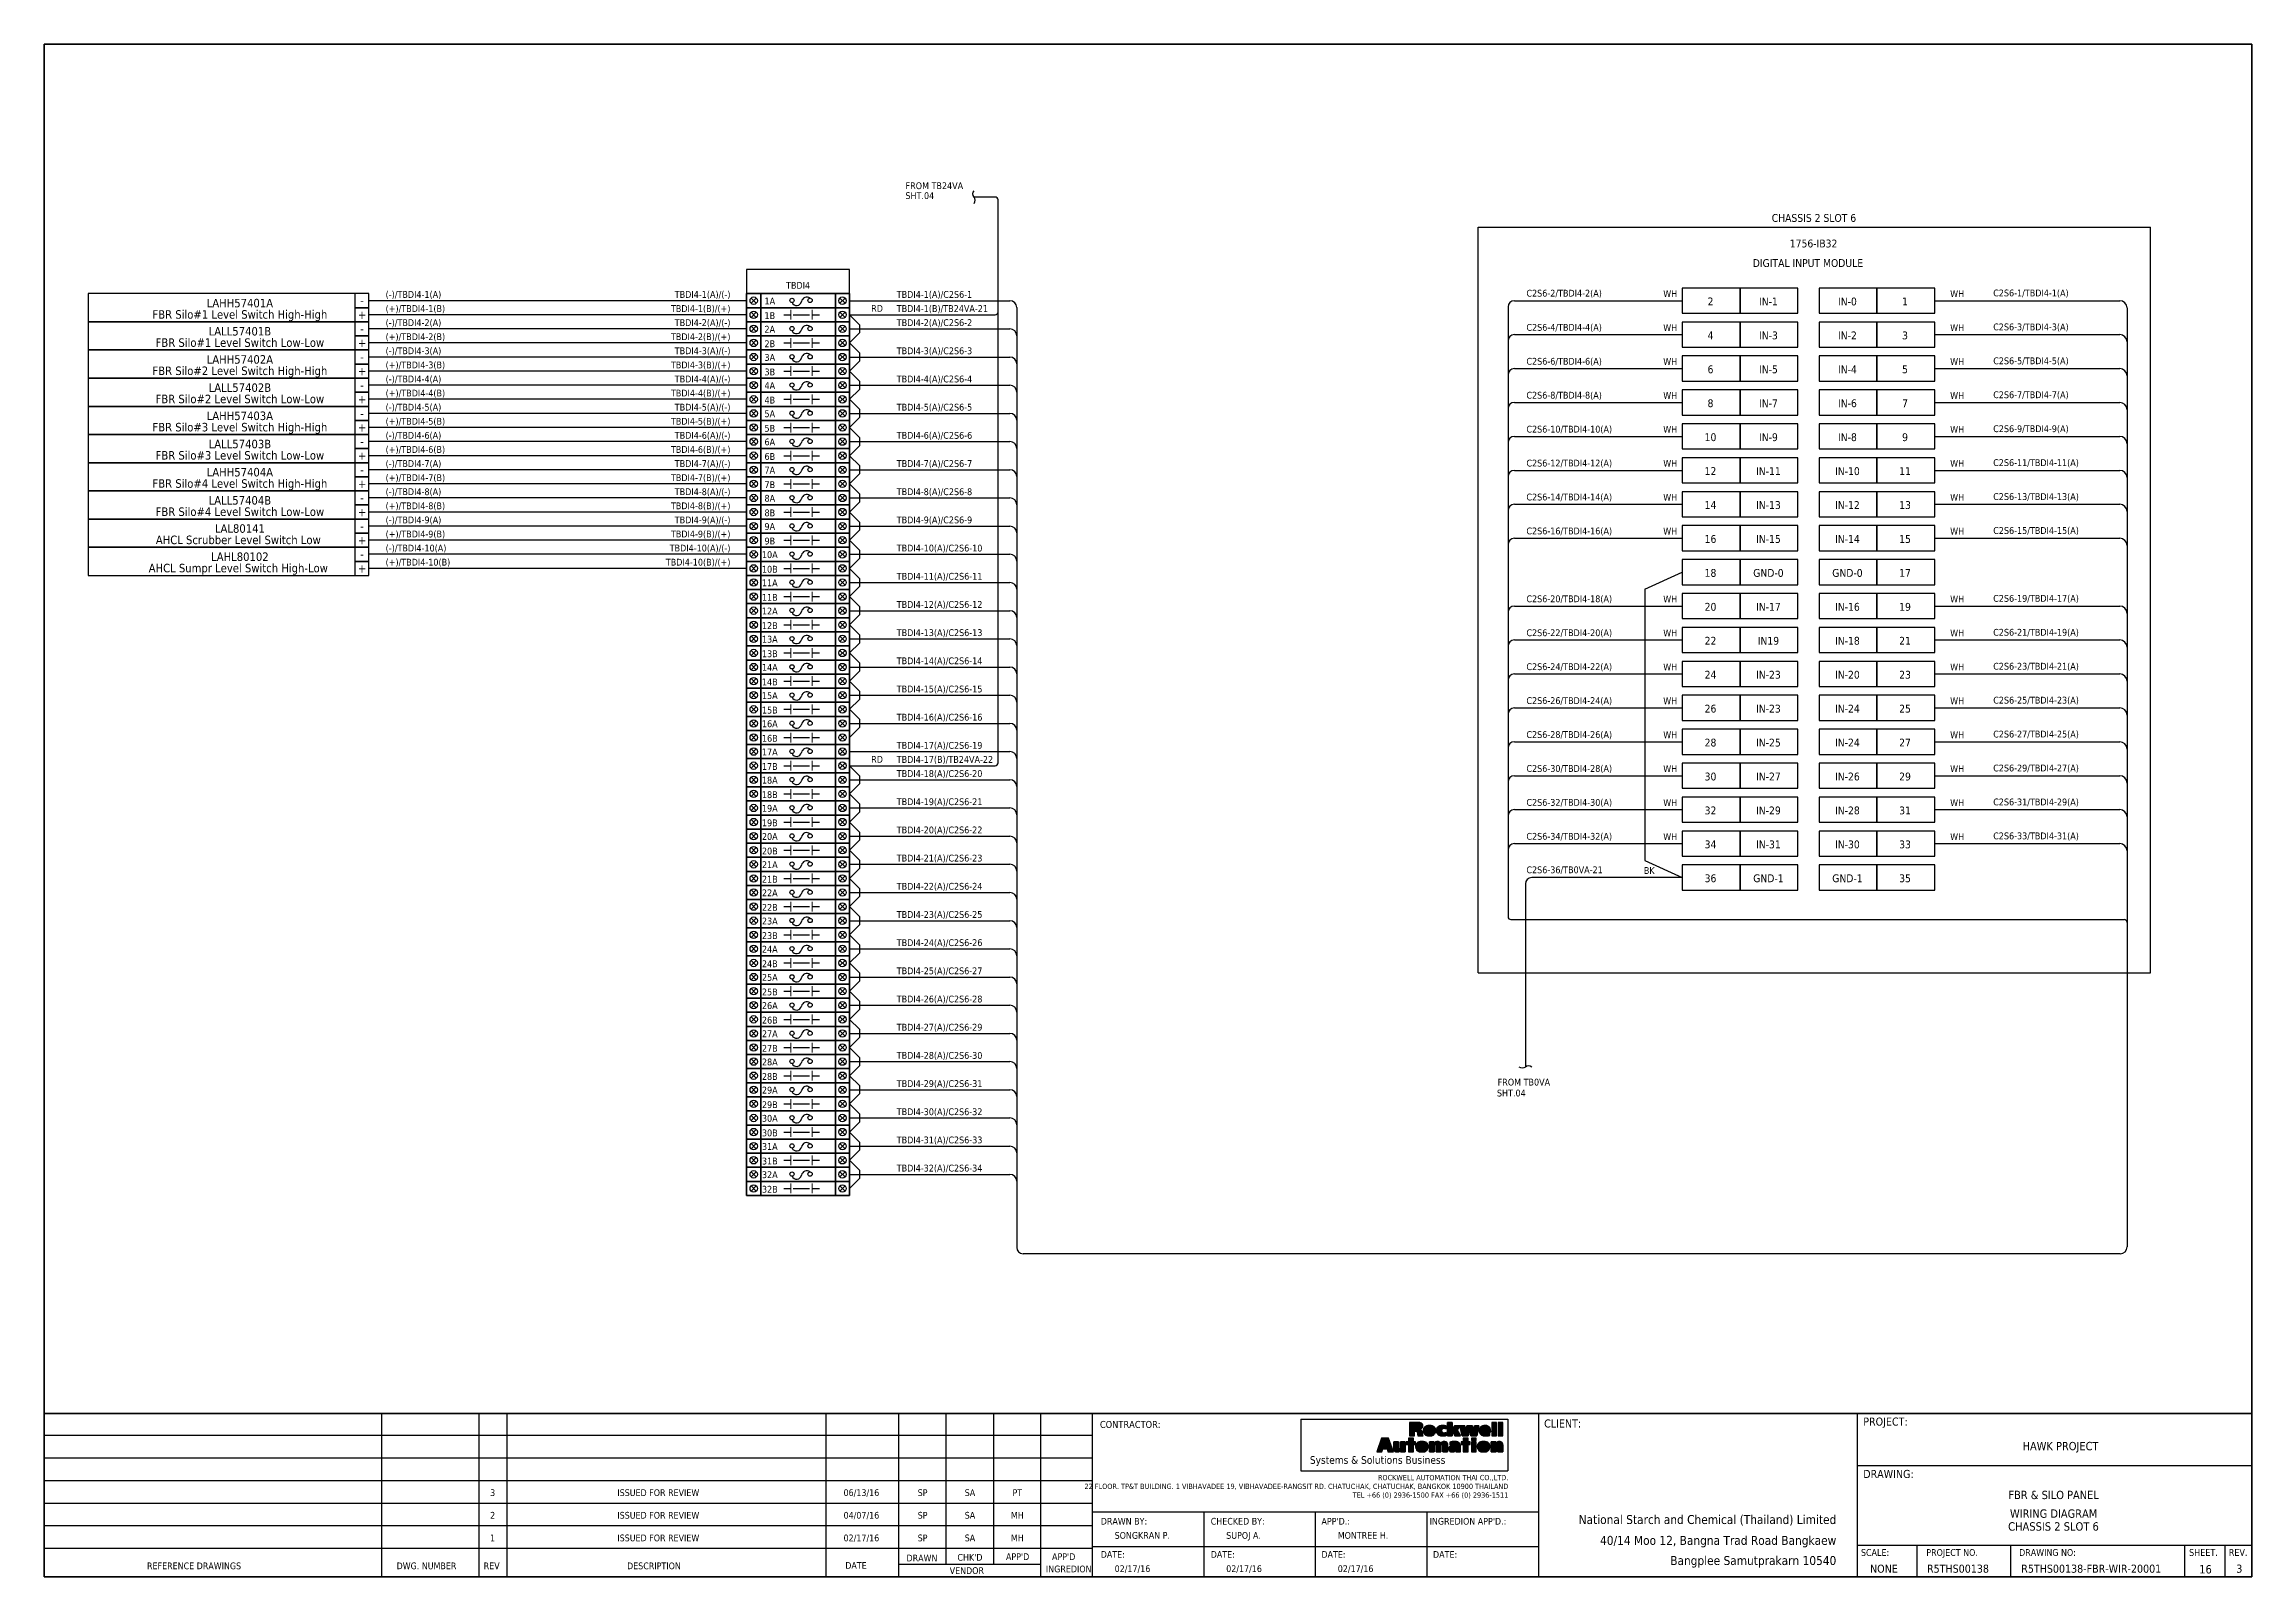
# Model space of a CAD drawing. Header units: millimetres. Extents: x 0 to 1792788, y -13 to 262234.
# Drawn here: x 1018072 to 1116962, y 92247 to 160934 of the extents above; entities that cross this region are included whole.
import ezdxf
from ezdxf.enums import TextEntityAlignment as Align

# ---------------------------------------------------------------- set-up
doc = ezdxf.new("R2010")
doc.units = ezdxf.units.MM
for name, color, linetype, lineweight in [('ASHADE', 7, 'Continuous', 25), ('GT_1', 9, 'Continuous', 25), ('HELPPOINT', 7, 'Continuous', 25), ('IE-CABLE', 1, 'Continuous', 25), ('IE-EQUIP', 253, 'Continuous', 25), ('IE-WIRE', 7, 'Continuous', 25), ('MEMBER', 7, 'Continuous', 25), ('power', 7, 'Continuous', 25), ('RA_LOGO', 2, 'Continuous', 25), ('TITLE_BOX', 7, 'Continuous', 25)]:
    doc.layers.add(name, color=color, linetype=linetype, lineweight=lineweight)
doc.styles.add('Tahoma', font='')
doc.styles.get('Tahoma').set_extended_font_data('Tahoma')

msp = doc.modelspace()

# ---------------------------------------------------------------- texts
at = {"color": 1, "style": 'Tahoma'}
for s, p in [('SHT.04', (1056650, 153992)), ('FROM TB24VA', (1056656, 154436)), ('RD', (1055117, 148939)), ('TBDI4-1(B)/TB24VA-21', (1056262, 148932)), ('RD', (1055117, 128731)), ('TBDI4-17(B)/TB24VA-22', (1056262, 128725))]:
    msp.add_text(s, height=304.8, dxfattribs=at).set_placement(p)
at = {"color": 2, "style": 'Tahoma'}
for s, height, p in [('CHASSIS 2 SLOT 6', 350.52, (1097347, 153145)), ('DIGITAL INPUT MODULE', 350.52, (1097077, 151123)), ('1756-IB32', 350.5, (1097330, 151999)), ('2', 351, (1092713, 149402)), ('IN-1', 350.5, (1095307, 149402)), ('IN-0', 350.5, (1098846, 149402)), ('1', 351, (1101427, 149402)), ('4', 351, (1092713, 147881)), ('IN-3', 350.5, (1095307, 147881)), ('IN-2', 350.5, (1098846, 147881)), ('3', 351, (1101427, 147881)), ('6', 351, (1092713, 146361)), ('IN-5', 350.5, (1095307, 146361)), ('IN-4', 350.5, (1098846, 146361)), ('5', 351, (1101427, 146361)), ('8', 351, (1092713, 144840)), ('IN-7', 350.5, (1095307, 144840)), ('IN-6', 350.5, (1098846, 144840)), ('7', 351, (1101427, 144840)), ('10', 350.5, (1092713, 143320)), ('IN-9', 350.5, (1095307, 143320)), ('IN-8', 350.5, (1098846, 143320)), ('9', 351, (1101427, 143320)), ('12', 350.5, (1092713, 141799)), ('IN-11', 350.5, (1095307, 141799)), ('IN-10', 350.5, (1098846, 141799)), ('11', 350.5, (1101427, 141799)), ('14', 350.5, (1092713, 140278)), ('IN-13', 350.5, (1095307, 140278)), ('IN-12', 350.5, (1098846, 140278)), ('13', 350.5, (1101427, 140278)), ('16', 350.5, (1092713, 138758)), ('IN-15', 350.5, (1095307, 138758)), ('IN-14', 350.5, (1098846, 138758)), ('15', 350.5, (1101427, 138758)), ('18', 350.5, (1092713, 137237)), ('GND-0', 350.5, (1095307, 137237)), ('GND-0', 350.5, (1098846, 137237)), ('17', 350.5, (1101427, 137237)), ('20', 350.5, (1092713, 135717)), ('IN-17', 350.5, (1095307, 135717)), ('IN-16', 350.5, (1098846, 135717)), ('19', 350.5, (1101427, 135717)), ('22', 350.5, (1092713, 134196)), ('IN19', 350.5, (1095307, 134196)), ('IN-18', 350.5, (1098846, 134196)), ('21', 350.5, (1101427, 134196)), ('24', 350.5, (1092713, 132675)), ('IN-23', 350.5, (1095307, 132675)), ('IN-20', 350.5, (1098846, 132675)), ('23', 350.5, (1101427, 132675)), ('26', 350.5, (1092713, 131155)), ('IN-23', 350.5, (1095307, 131155)), ('IN-24', 350.5, (1098846, 131155)), ('25', 350.5, (1101427, 131155)), ('28', 350.5, (1092713, 129634)), ('IN-25', 350.5, (1095307, 129634)), ('IN-24', 350.5, (1098846, 129634)), ('27', 350.5, (1101427, 129634)), ('30', 350.5, (1092713, 128113)), ('IN-27', 350.5, (1095307, 128113)), ('IN-26', 350.5, (1098846, 128113)), ('29', 350.5, (1101427, 128113)), ('32', 350.5, (1092713, 126593)), ('IN-29', 350.5, (1095307, 126593)), ('IN-28', 350.5, (1098846, 126593)), ('31', 350.5, (1101427, 126593)), ('34', 350.5, (1092713, 125072)), ('IN-31', 350.5, (1095307, 125072)), ('IN-30', 350.5, (1098846, 125072)), ('33', 350.5, (1101427, 125072)), ('36', 350.5, (1092713, 123552)), ('GND-1', 350.5, (1095307, 123552)), ('GND-1', 350.5, (1098846, 123552)), ('35', 350.5, (1101427, 123552))]:
    msp.add_text(s, height=height, dxfattribs=at).set_placement(p, align=Align.MIDDLE_CENTER)
at = {"color": 4, "style": 'Tahoma'}
for s, height, p in [('LAHH57401A', 381, (1026840, 149329)), ('TBDI4', 304.8, (1051842, 150123)), ('FBR Silo#1 Level Switch High-High', 381, (1026840, 148821)), ('FBR Silo#1 Level Switch Low-Low', 381, (1026840, 147559)), ('LALL57401B', 381, (1026840, 148067)), ('FBR Silo#2 Level Switch High-High', 381, (1026840, 146296)), ('LAHH57402A', 381, (1026840, 146804)), ('LALL57402B', 381, (1026840, 145541)), ('FBR Silo#2 Level Switch Low-Low', 381, (1026840, 145033)), ('LAHH57403A', 381, (1026840, 144278)), ('FBR Silo#3 Level Switch High-High', 381, (1026840, 143770)), ('FBR Silo#3 Level Switch Low-Low', 381, (1026840, 142507)), ('LALL57403B', 381, (1026840, 143015)), ('FBR Silo#4 Level Switch High-High', 381, (1026840, 141244)), ('LAHH57404A', 381, (1026840, 141752)), ('LALL57404B', 381, (1026840, 140489)), ('FBR Silo#4 Level Switch Low-Low', 381, (1026840, 139981)), ('AHCL Scrubber Level Switch Low ', 381, (1026840, 138718)), ('LAL80141', 381, (1026840, 139226)), ('AHCL Sumpr Level Switch High-Low ', 381, (1026840, 137455)), ('LAHL80102', 381, (1026840, 137963))]:
    msp.add_text(s, height=height, dxfattribs=at).set_placement(p, align=Align.MIDDLE_CENTER)
for s, p in [('(-)/TBDI4-1(A)', (1033367, 149564)), ('TBDI4-1(A)/C2S6-1', (1056262, 149564)), ('C2S6-2/TBDI4-2(A)', (1084468, 149620)), ('WH', (1090597, 149598)), ('WH', (1103449, 149598)), ('C2S6-1/TBDI4-1(A)', (1105377, 149630)), ('(-)/TBDI4-2(A)', (1033367, 148301)), ('TBDI4-2(A)/C2S6-2', (1056262, 148301)), ('C2S6-4/TBDI4-4(A)', (1084468, 148089)), ('WH', (1090597, 148077)), ('WH', (1103449, 148077)), ('C2S6-3/TBDI4-3(A)', (1105377, 148109)), ('(-)/TBDI4-3(A)', (1033367, 147038)), ('TBDI4-3(A)/C2S6-3', (1056262, 147038)), ('C2S6-6/TBDI4-6(A)', (1084468, 146568)), ('WH', (1090597, 146557)), ('WH', (1103449, 146557)), ('C2S6-5/TBDI4-5(A)', (1105377, 146589)), ('(-)/TBDI4-4(A)', (1033367, 145775)), ('TBDI4-4(A)/C2S6-4', (1056262, 145775)), ('C2S6-7/TBDI4-7(A)', (1105377, 145068)), ('(-)/TBDI4-5(A)', (1033367, 144512)), ('TBDI4-5(A)/C2S6-5', (1056262, 144512)), ('C2S6-8/TBDI4-8(A)', (1084468, 145048)), ('WH', (1090597, 145036)), ('WH', (1103449, 145036)), ('(-)/TBDI4-6(A)', (1033367, 143249)), ('TBDI4-6(A)/C2S6-6', (1056262, 143249)), ('C2S6-10/TBDI4-10(A)', (1084468, 143527)), ('WH', (1090597, 143516)), ('WH', (1103449, 143516)), ('C2S6-9/TBDI4-9(A)', (1105377, 143547)), ('(-)/TBDI4-7(A)', (1033367, 141986)), ('TBDI4-7(A)/C2S6-7', (1056262, 141986)), ('C2S6-12/TBDI4-12(A)', (1084468, 142006)), ('WH', (1090597, 141995)), ('WH', (1103449, 141995)), ('C2S6-11/TBDI4-11(A)', (1105377, 142027)), ('(-)/TBDI4-8(A)', (1033367, 140723)), ('TBDI4-8(A)/C2S6-8', (1056262, 140723)), ('C2S6-14/TBDI4-14(A)', (1084468, 140486)), ('WH', (1090597, 140474)), ('WH', (1103449, 140474)), ('C2S6-13/TBDI4-13(A)', (1105377, 140506)), ('(-)/TBDI4-9(A)', (1033367, 139460)), ('TBDI4-9(A)/C2S6-9', (1056262, 139460)), ('(-)/TBDI4-10(A)', (1033367, 138197)), ('TBDI4-10(A)/C2S6-10', (1056262, 138197)), ('C2S6-16/TBDI4-16(A)', (1084468, 138965)), ('WH', (1090597, 138954)), ('WH', (1103449, 138954)), ('C2S6-15/TBDI4-15(A)', (1105377, 138985)), ('TBDI4-11(A)/C2S6-11', (1056262, 136934)), ('TBDI4-12(A)/C2S6-12', (1056262, 135671)), ('C2S6-20/TBDI4-18(A)', (1084468, 135924)), ('WH', (1090597, 135913)), ('WH', (1103449, 135913)), ('C2S6-19/TBDI4-17(A)', (1105377, 135944)), ('TBDI4-13(A)/C2S6-13', (1056262, 134408)), ('C2S6-22/TBDI4-20(A)', (1084468, 134403)), ('WH', (1090597, 134392)), ('WH', (1103449, 134392)), ('C2S6-21/TBDI4-19(A)', (1105377, 134424)), ('TBDI4-14(A)/C2S6-14', (1056262, 133145)), ('C2S6-24/TBDI4-22(A)', (1084468, 132883)), ('WH', (1090597, 132871)), ('WH', (1103449, 132871)), ('C2S6-23/TBDI4-21(A)', (1105377, 132903)), ('TBDI4-15(A)/C2S6-15', (1056262, 131882)), ('C2S6-26/TBDI4-24(A)', (1084468, 131362)), ('WH', (1090597, 131351)), ('WH', (1103449, 131351)), ('C2S6-25/TBDI4-23(A)', (1105377, 131382)), ('TBDI4-16(A)/C2S6-16', (1056262, 130619)), ('TBDI4-17(A)/C2S6-19', (1056262, 129356)), ('C2S6-28/TBDI4-26(A)', (1084468, 129841)), ('WH', (1090597, 129830)), ('WH', (1103449, 129830)), ('C2S6-27/TBDI4-25(A)', (1105377, 129862)), ('C2S6-30/TBDI4-28(A)', (1084468, 128321)), ('WH', (1090597, 128309)), ('WH', (1103449, 128309)), ('C2S6-29/TBDI4-27(A)', (1105377, 128341)), ('TBDI4-18(A)/C2S6-20', (1056262, 128093)), ('TBDI4-19(A)/C2S6-21', (1056262, 126830)), ('C2S6-32/TBDI4-30(A)', (1084468, 126800)), ('WH', (1090597, 126789)), ('WH', (1103449, 126789)), ('C2S6-31/TBDI4-29(A)', (1105377, 126821)), ('TBDI4-20(A)/C2S6-22', (1056262, 125567)), ('C2S6-34/TBDI4-32(A)', (1084468, 125280)), ('C2S6-33/TBDI4-31(A)', (1105377, 125300)), ('TBDI4-21(A)/C2S6-23', (1056262, 124304)), ('WH', (1090597, 125268)), ('WH', (1103449, 125268)), ('TBDI4-22(A)/C2S6-24', (1056262, 123041)), ('TBDI4-23(A)/C2S6-25', (1056262, 121778)), ('TBDI4-24(A)/C2S6-26', (1056262, 120515)), ('TBDI4-25(A)/C2S6-27', (1056262, 119252)), ('TBDI4-26(A)/C2S6-28', (1056262, 117989)), ('TBDI4-27(A)/C2S6-29', (1056262, 116726)), ('TBDI4-28(A)/C2S6-30', (1056262, 115463)), ('TBDI4-29(A)/C2S6-31', (1056262, 114200)), ('TBDI4-30(A)/C2S6-32', (1056262, 112937)), ('TBDI4-31(A)/C2S6-33', (1056262, 111674)), ('TBDI4-32(A)/C2S6-34', (1056262, 110412))]:
    msp.add_text(s, height=304.8, dxfattribs=at).set_placement(p)
for s, p in [('TBDI4-1(A)/(-)', (1048814, 149564)), ('TBDI4-2(A)/(-)', (1048814, 148301)), ('TBDI4-3(A)/(-)', (1048814, 147038)), ('TBDI4-4(A)/(-)', (1048814, 145775)), ('TBDI4-5(A)/(-)', (1048814, 144512)), ('TBDI4-6(A)/(-)', (1048814, 143249)), ('TBDI4-7(A)/(-)', (1048814, 141986)), ('TBDI4-8(A)/(-)', (1048814, 140723)), ('TBDI4-9(A)/(-)', (1048814, 139460)), ('TBDI4-10(A)/(-)', (1048814, 138197))]:
    msp.add_text(s, height=304.8, dxfattribs=at).set_placement(p, align=Align.RIGHT)
at = {"color": 7, "style": 'Tahoma'}
for s, p in [('(+)/TBDI4-1(B)', (1033367, 148932)), ('(+)/TBDI4-2(B)', (1033367, 147669)), ('(+)/TBDI4-3(B)', (1033367, 146406)), ('(+)/TBDI4-4(B)', (1033367, 145143)), ('(+)/TBDI4-5(B)', (1033367, 143880)), ('(+)/TBDI4-6(B)', (1033367, 142617)), ('(+)/TBDI4-7(B)', (1033367, 141354)), ('(+)/TBDI4-8(B)', (1033367, 140091)), ('(+)/TBDI4-9(B)', (1033367, 138828)), ('(+)/TBDI4-10(B)', (1033367, 137566)), ('C2S6-36/TB0VA-21', (1084468, 123779)), ('BK', (1089728, 123748)), ('SHT.04', (1083147, 113776)), ('FROM TB0VA', (1083177, 114265))]:
    msp.add_text(s, height=304.8, dxfattribs=at).set_placement(p)
for s, p in [('TBDI4-1(B)/(+)', (1048814, 148932)), ('TBDI4-2(B)/(+)', (1048814, 147669)), ('TBDI4-3(B)/(+)', (1048814, 146406)), ('TBDI4-4(B)/(+)', (1048814, 145143)), ('TBDI4-5(B)/(+)', (1048814, 143880)), ('TBDI4-6(B)/(+)', (1048814, 142617)), ('TBDI4-7(B)/(+)', (1048814, 141354)), ('TBDI4-8(B)/(+)', (1048814, 140091)), ('TBDI4-9(B)/(+)', (1048814, 138828)), ('TBDI4-10(B)/(+)', (1048814, 137566))]:
    msp.add_text(s, height=304.8, dxfattribs=at).set_placement(p, align=Align.RIGHT)
for s, height, p in [('CHASSIS 2 SLOT 6', 376.46, (1108076, 94506)), ('16', 376.5, (1114886, 92587))]:
    msp.add_text(s, height=height, dxfattribs=at).set_placement(p, align=Align.MIDDLE_CENTER)
at = {"layer": 'power', "color": 7, "style": 'Tahoma'}
for s, height, p in [('-', 381, (1032313, 149441)), ('1A', 305.3, (1050576, 149421)), ('+', 381, (1032313, 148811)), ('1B', 305.3, (1050576, 148769)), ('+', 381, (1032313, 147548)), ('-', 381, (1032313, 148178)), ('2A', 305.3, (1050576, 148158)), ('2B', 305.3, (1050576, 147506)), ('+', 381, (1032313, 146285)), ('-', 381, (1032313, 146915)), ('3A', 305.3, (1050576, 146895)), ('3B', 305.3, (1050576, 146243)), ('-', 381, (1032313, 145652)), ('4A', 305.3, (1050576, 145632)), ('+', 381, (1032313, 145022)), ('4B', 305.3, (1050576, 144980)), ('5A', 305.3, (1050576, 144369)), ('+', 381, (1032313, 143759)), ('-', 381, (1032313, 144389)), ('5B', 305.3, (1050576, 143717)), ('+', 381, (1032313, 142496)), ('-', 381, (1032313, 143126)), ('6A', 305.3, (1050576, 143107)), ('6B', 305.3, (1050576, 142454)), ('-', 381, (1032313, 141863)), ('7A', 305.3, (1050576, 141844)), ('+', 381, (1032313, 141233)), ('-', 381, (1032313, 140600)), ('8A', 305.3, (1050576, 140581)), ('7B', 305.3, (1050576, 141191)), ('+', 381, (1032313, 139970)), ('9A', 305.3, (1050576, 139318)), ('8B', 305.3, (1050576, 139928)), ('+', 381, (1032313, 138707)), ('-', 381, (1032313, 139337)), ('9B', 305.3, (1050576, 138665)), ('+', 381, (1032313, 137444)), ('-', 381, (1032313, 138074)), ('10B', 305.3, (1050576, 137402)), ('10A', 305.3, (1050576, 138055)), ('11A', 305.3, (1050576, 136792)), ('11B', 305.3, (1050576, 136139)), ('12A', 305.3, (1050576, 135529)), ('12B', 305.3, (1050576, 134876)), ('13B', 305.3, (1050576, 133614)), ('13A', 305.3, (1050576, 134266)), ('14A', 305.3, (1050576, 133003)), ('14B', 305.3, (1050576, 132351)), ('15A', 305.3, (1050576, 131740)), ('15B', 305.3, (1050576, 131088)), ('16A', 305.3, (1050576, 130477)), ('16B', 305.3, (1050576, 129825)), ('17B', 305.3, (1050576, 128562)), ('17A', 305.3, (1050576, 129214)), ('18A', 305.3, (1050576, 127951)), ('18B', 305.3, (1050576, 127299)), ('19A', 305.3, (1050576, 126688)), ('19B', 305.3, (1050576, 126036)), ('20B', 305.3, (1050576, 124773)), ('20A', 305.3, (1050576, 125425)), ('21B', 305.3, (1050576, 123510)), ('21A', 305.3, (1050576, 124162)), ('22A', 305.3, (1050576, 122899)), ('22B', 305.3, (1050576, 122247)), ('23A', 305.3, (1050576, 121636)), ('23B', 305.3, (1050576, 120984)), ('24B', 305.3, (1050576, 119721)), ('24A', 305.3, (1050576, 120373)), ('25A', 305.3, (1050576, 119110)), ('25B', 305.3, (1050576, 118458)), ('26A', 305.3, (1050576, 117847)), ('26B', 305.3, (1050576, 117195)), ('27A', 305.3, (1050576, 116584)), ('27B', 305.3, (1050576, 115932)), ('28B', 305.3, (1050576, 114669)), ('28A', 305.3, (1050576, 115321)), ('29A', 305.3, (1050576, 114058)), ('29B', 305.3, (1050576, 113406)), ('30A', 305.3, (1050576, 112795)), ('30B', 305.3, (1050576, 112143)), ('31B', 305.3, (1050576, 110880)), ('31A', 305.3, (1050576, 111532)), ('32B', 305.3, (1050576, 109617)), ('32A', 305.3, (1050576, 110269))]:
    msp.add_text(s, height=height, dxfattribs=at).set_placement(p, align=Align.MIDDLE_CENTER)

# ---------------------------------------------------------------- blocks, each defined once
blk = doc.blocks.new('RA_LOGO1')
at = {"layer": 'RA_LOGO', "linetype": 'Continuous', "ltscale": 25.4}
for color, points in [(1, [(25.1, 13.7), (25.8, 13.7), (26.2, 13.7), (26.6, 13.5), (26.8, 13.2), (26.9, 12.8), (27, 12.3), (27.1, 11.7), (27.2, 11.1), (27.3, 10.7), (30.8, 10.7), (30.7, 11.1), (30.6, 11.7), (30.5, 12.2), (30.4, 12.8), (30.2, 13.4), (30, 13.9), (29.6, 14.3), (29.1, 14.6), (28.4, 14.8), (29, 15), (29.5, 15.2), (29.8, 15.5), (30.2, 15.8), (30.4, 16.2), (30.6, 16.6), (30.6, 17.2), (30.6, 17.6), (30.5, 18), (30.3, 18.4), (30.1, 18.6), (29.8, 18.9), (29.5, 19.1), (29.1, 19.3), (28.7, 19.4), (28.2, 19.5), (27.7, 19.5), (27.2, 19.5), (21.7, 19.5), (21.7, 10.7), (25.1, 10.7)]), (1, [(24.9, 15.7), (24.9, 17.6), (25.9, 17.6), (26.5, 17.5), (27, 17.2), (27.2, 16.7), (27.1, 16.1), (26.8, 15.8), (26.3, 15.7), (25.8, 15.7)]), (1, [(33, 17.2), (32.6, 17), (32.3, 16.8), (32, 16.6), (31.7, 16.4), (31.4, 16.1), (31.3, 15.7), (31.1, 15.4), (31, 15), (30.9, 14.6), (30.9, 14.1), (30.9, 13.7), (31, 13.3), (31.1, 12.9), (31.2, 12.5), (31.4, 12.2), (31.6, 11.9), (31.8, 11.6), (32.1, 11.3), (32.4, 11.1), (32.8, 11), (33.1, 10.8), (33.6, 10.7), (34, 10.6), (34.5, 10.6), (35, 10.5), (35.5, 10.6), (36, 10.6), (36.5, 10.7), (36.9, 10.8), (37.3, 11), (37.6, 11.1), (37.9, 11.3), (38.2, 11.6), (38.4, 11.9), (38.7, 12.2), (38.8, 12.5), (39, 12.9), (39, 13.3), (39.1, 13.7), (39.1, 14.1), (39.1, 14.6), (39, 15), (38.9, 15.4), (38.8, 15.7), (38.6, 16.1), (38.3, 16.4), (38.1, 16.6), (37.7, 16.8), (37.4, 17), (37, 17.2), (36.6, 17.3), (36.1, 17.4), (35.6, 17.4), (35, 17.5), (34.5, 17.4), (33.9, 17.4), (33.5, 17.3)]), (1, [(34.6, 15.4), (35, 15.6), (35.5, 15.4), (35.7, 14.8), (35.7, 14.1), (35.7, 13.4), (35.6, 12.9), (35.4, 12.6), (35, 12.4), (34.6, 12.6), (34.4, 12.9), (34.3, 13.4), (34.3, 14.1), (34.4, 14.8)]), (1, [(43.1, 14.6), (43.3, 15), (43.6, 15.3), (44.1, 15.5), (44.6, 15.6), (45.2, 15.5), (45.6, 15.4), (46, 15.2), (46, 17.2), (45.5, 17.3), (45, 17.4), (44.4, 17.4), (43.7, 17.5), (43.2, 17.4), (42.7, 17.4), (42.2, 17.3), (41.7, 17.2), (41.3, 17), (41, 16.8), (40.7, 16.6), (40.4, 16.4), (40.2, 16.1), (40, 15.7), (39.8, 15.4), (39.7, 15), (39.6, 14.6), (39.6, 14.1), (39.6, 13.7), (39.7, 13.3), (39.8, 12.9), (39.9, 12.5), (40.1, 12.2), (40.3, 11.9), (40.5, 11.6), (40.8, 11.3), (41.1, 11.1), (41.5, 11), (41.8, 10.8), (42.3, 10.7), (42.7, 10.6), (43.2, 10.6), (43.7, 10.5), (44.4, 10.6), (45, 10.6), (45.6, 10.7), (46.1, 10.9), (46.1, 12.8), (45.6, 12.6), (45.2, 12.5), (44.6, 12.4), (44.1, 12.5), (43.6, 12.7), (43.3, 13), (43.1, 13.5), (43, 14.1)]), (1, [(50.1, 19.5), (46.9, 19.5), (46.9, 10.7), (50.1, 10.7), (50.1, 14.4)]), (1, [(50.1, 14.4), (51.9, 10.7), (55.6, 10.7), (53.4, 14.4), (55.2, 17.3), (51.7, 17.3)]), (1, [(56.7, 10.7), (60.7, 10.7), (61.5, 15.2), (61.6, 15.2), (62.4, 10.7), (66.4, 10.7), (67.8, 17.3), (64.9, 17.3), (64.3, 13), (64.3, 13), (63.6, 17.3), (59.7, 17.3), (59, 13), (59, 13), (58.4, 17.3), (55.2, 17.3)]), (1, [(71.6, 10.6), (72.1, 10.5), (72.6, 10.5), (73.2, 10.6), (73.7, 10.6), (74.2, 10.7), (74.6, 10.8), (75.1, 10.9), (75.1, 12.6), (74.6, 12.4), (74.1, 12.3), (73.5, 12.2), (72.9, 12.2), (72.4, 12.2), (71.9, 12.3), (71.5, 12.5), (71.2, 12.8), (71.1, 13.2), (75.6, 13.2), (75.6, 13.6), (75.5, 14.1), (75.5, 14.5), (75.4, 15), (75.3, 15.4), (75.2, 15.7), (75, 16.1), (74.8, 16.4), (74.5, 16.6), (74.2, 16.9), (73.9, 17.1), (73.5, 17.2), (73.1, 17.4), (72.6, 17.4), (72.1, 17.5), (71.5, 17.4), (71, 17.4), (70.5, 17.3), (70.1, 17.2), (69.7, 17), (69.3, 16.8), (69, 16.6), (68.7, 16.4), (68.5, 16.1), (68.3, 15.7), (68.2, 15.4), (68.1, 15), (68, 14.6), (68, 14.1), (68, 13.7), (68, 13.3), (68.1, 12.9), (68.3, 12.5), (68.4, 12.2), (68.6, 11.9), (68.9, 11.6), (69.2, 11.3), (69.5, 11.1), (69.8, 11), (70.2, 10.8), (70.6, 10.7), (71.1, 10.6)]), (1, [(71.1, 14.6), (71.1, 15.2), (71.4, 15.7), (72, 15.9), (72.5, 15.7), (72.7, 15.2), (72.8, 14.6)]), (1, [(76.4, 10.7), (79.5, 10.7), (79.5, 19.5), (76.4, 19.5)]), (1, [(83.6, 19.5), (80.5, 19.5), (80.5, 10.7), (83.6, 10.7)]), (252, [(6.9, 1.9), (7.5, 0), (11.1, 0), (7.9, 9), (3.2, 9), (0, 0), (3.4, 0), (4, 1.9)]), (252, [(6.5, 4.1), (4.5, 4.1), (5.5, 7.1)]), (252, [(18.9, 6.7), (15.7, 6.7), (15.7, 2.8), (15.7, 2.4), (15.5, 2.1), (15.1, 1.9), (14.7, 2.1), (14.5, 2.4), (14.5, 2.8), (14.5, 6.7), (11.3, 6.7), (11.3, 2), (11.3, 1.6), (11.4, 1.2), (11.6, 0.8), (11.8, 0.5), (12.1, 0.2), (12.5, 0), (13, -0.1), (13.6, -0.1), (14.2, -0.1), (14.7, 0), (15.2, 0.3), (15.5, 0.7), (15.9, 1.2), (15.9, 0), (18.9, 0)]), (252, [(24.3, 4.9), (25.7, 4.9), (25.7, 6.7), (24.3, 6.7), (24.3, 9), (21, 9), (21, 6.7), (19.6, 6.7), (19.6, 4.9), (21, 4.9), (21, 0), (24.3, 0)]), (252, [(29, -0.1), (29.4, -0.1), (30, -0.1), (30.5, -0.1), (31, -0.1), (31.4, 0), (31.9, 0.1), (32.3, 0.3), (32.6, 0.5), (32.9, 0.7), (33.2, 0.9), (33.5, 1.2), (33.7, 1.5), (33.8, 1.9), (34, 2.2), (34.1, 2.6), (34.1, 3), (34.2, 3.5), (34.1, 4), (34.1, 4.4), (34, 4.8), (33.8, 5.1), (33.6, 5.5), (33.4, 5.8), (33.1, 6), (32.8, 6.3), (32.4, 6.4), (32, 6.6), (31.5, 6.7), (31.1, 6.8), (30.5, 6.9), (30, 6.9), (29.4, 6.9), (28.9, 6.8), (28.4, 6.7), (28, 6.6), (27.6, 6.4), (27.2, 6.3), (26.9, 6), (26.6, 5.8), (26.4, 5.5), (26.2, 5.1), (26, 4.8), (25.9, 4.4), (25.8, 4), (25.8, 3.5), (25.8, 3), (25.9, 2.6), (26, 2.2), (26.1, 1.9), (26.3, 1.5), (26.5, 1.2), (26.7, 0.9), (27, 0.7), (27.3, 0.5), (27.7, 0.3), (28.1, 0.1), (28.5, 0)]), (252, [(29.6, 1.9), (29.4, 2.3), (29.3, 2.8), (29.3, 3.5), (29.3, 4.2), (29.5, 4.7), (30, 5), (30.4, 4.7), (30.6, 4.2), (30.7, 3.5), (30.7, 2.8), (30.6, 2.3), (30.4, 1.9), (30, 1.8)]), (252, [(38.2, 3.9), (38.2, 4.3), (38.4, 4.7), (38.8, 4.8), (39.2, 4.7), (39.4, 4.3), (39.4, 3.9), (39.4, 0), (42.6, 0), (42.6, 3.9), (42.6, 4.3), (42.8, 4.7), (43.2, 4.8), (43.6, 4.7), (43.8, 4.3), (43.8, 3.9), (43.8, 0), (47, 0), (47, 4), (47, 4.4), (47, 4.8), (47, 5.1), (46.9, 5.5), (46.8, 5.8), (46.6, 6.1), (46.4, 6.4), (46.1, 6.6), (45.7, 6.7), (45.2, 6.8), (44.7, 6.9), (44.1, 6.8), (43.6, 6.7), (43.1, 6.5), (42.7, 6.1), (42.5, 5.7), (42.2, 6.2), (41.9, 6.5), (41.4, 6.7), (40.9, 6.8), (40.4, 6.9), (39.9, 6.8), (39.4, 6.7), (39, 6.6), (38.6, 6.3), (38.3, 6), (38, 5.5), (38, 6.7), (35, 6.7), (35, 0), (38.2, 0)]), (252, [(47.8, 1.3), (48, 0.9), (48.2, 0.6), (48.5, 0.3), (48.9, 0.1), (49.3, 0), (49.8, -0.1), (50.2, -0.1), (50.8, -0.1), (51.3, 0), (51.7, 0.2), (52.1, 0.6), (52.5, 1), (52.5, 0), (55.5, 0), (55.5, 4.1), (55.4, 4.6), (55.4, 5), (55.2, 5.4), (55, 5.7), (54.7, 6), (54.4, 6.2), (54.1, 6.4), (53.8, 6.6), (53.4, 6.7), (53, 6.8), (52.6, 6.8), (52.2, 6.9), (51.8, 6.9), (51.4, 6.9), (50.7, 6.9), (50.1, 6.8), (49.6, 6.7), (49.1, 6.6), (48.5, 6.5), (48.5, 4.6), (49.1, 4.8), (49.6, 5), (50.2, 5.1), (50.8, 5.2), (51.3, 5.2), (51.7, 5.1), (52.1, 4.9), (52.4, 4.6), (52.5, 4.2), (52.2, 4.2), (51.7, 4.3), (51.2, 4.3), (50.8, 4.3), (50.4, 4.2), (49.9, 4.2), (49.5, 4.1), (49.1, 3.9), (48.7, 3.7), (48.4, 3.5), (48.1, 3.2), (47.9, 2.8), (47.8, 2.3), (47.8, 1.8)]), (252, [(50.7, 2.2), (51, 2.7), (51.5, 2.9), (52.2, 3), (52.5, 3), (52.5, 2.7), (52.4, 2.2), (52.1, 1.7), (51.5, 1.6), (51.1, 1.6), (50.8, 1.8)]), (252, [(57.3, 0), (60.6, 0), (60.6, 4.9), (62, 4.9), (62, 6.7), (60.6, 6.7), (60.6, 9), (57.3, 9), (57.3, 6.7), (56, 6.7), (56, 4.9), (57.3, 4.9)]), (252, [(66, 7.5), (66, 9), (62.8, 9), (62.8, 7.5)]), (252, [(62.8, 0), (66, 0), (66, 6.7), (62.8, 6.7)]), (252, [(69.9, -0.1), (70.4, -0.1), (70.9, -0.1), (71.4, -0.1), (71.9, -0.1), (72.4, 0), (72.8, 0.1), (73.2, 0.3), (73.5, 0.5), (73.8, 0.7), (74.1, 0.9), (74.4, 1.2), (74.6, 1.5), (74.8, 1.9), (74.9, 2.2), (75, 2.6), (75, 3), (75.1, 3.5), (75, 4), (75, 4.4), (74.9, 4.8), (74.7, 5.1), (74.5, 5.5), (74.3, 5.8), (74, 6), (73.7, 6.3), (73.3, 6.4), (72.9, 6.6), (72.5, 6.7), (72, 6.8), (71.4, 6.9), (70.9, 6.9), (70.3, 6.9), (69.8, 6.8), (69.3, 6.7), (68.9, 6.6), (68.5, 6.4), (68.1, 6.3), (67.8, 6), (67.5, 5.8), (67.3, 5.5), (67.1, 5.1), (66.9, 4.8), (66.8, 4.4), (66.7, 4), (66.7, 3.5), (66.7, 3), (66.8, 2.6), (66.9, 2.2), (67, 1.9), (67.2, 1.5), (67.4, 1.2), (67.6, 0.9), (67.9, 0.7), (68.2, 0.5), (68.6, 0.3), (69, 0.1), (69.4, 0)]), (252, [(70.5, 1.9), (70.3, 2.3), (70.2, 2.8), (70.2, 3.5), (70.2, 4.2), (70.4, 4.7), (70.9, 5), (71.4, 4.7), (71.6, 4.2), (71.6, 3.5), (71.6, 2.8), (71.5, 2.3), (71.3, 1.9), (70.9, 1.8)]), (252, [(79.2, 3.9), (79.2, 4.3), (79.3, 4.7), (79.7, 4.8), (80.1, 4.7), (80.3, 4.3), (80.3, 3.9), (80.3, 0), (83.6, 0), (83.6, 4.7), (83.5, 5.1), (83.4, 5.6), (83.3, 5.9), (83, 6.3), (82.7, 6.5), (82.3, 6.7), (81.8, 6.8), (81.2, 6.9), (80.7, 6.8), (80.1, 6.7), (79.7, 6.4), (79.3, 6.1), (79, 5.5), (79, 6.7), (75.9, 6.7), (75.9, 0), (79.2, 0)])]:
    blk.add_hatch(color=color, dxfattribs=at).paths.add_polyline_path(points, flags=0)
at = {"layer": 'RA_LOGO', "color": 1, "linetype": 'Continuous', "ltscale": 25.4}
for points in [[(29.1, 19.3), (28.7, 19.4), (28.2, 19.5), (27.7, 19.5), (27.2, 19.5), (21.7, 19.5), (21.7, 10.7), (25.1, 10.7), (25.1, 13.7), (25.8, 13.7), (26.2, 13.7), (26.6, 13.5), (26.8, 13.2), (26.9, 12.8), (27, 12.3), (27.1, 11.7), (27.2, 11.1), (27.3, 10.7), (30.8, 10.7), (30.7, 11.1), (30.6, 11.7), (30.5, 12.2), (30.4, 12.8), (30.2, 13.4), (30, 13.9), (29.6, 14.3), (29.1, 14.6), (28.5, 14.8), (28.5, 14.8), (29, 15), (29.5, 15.2), (29.8, 15.5), (30.2, 15.8), (30.4, 16.2), (30.6, 16.6), (30.6, 17.2), (30.6, 17.6), (30.5, 18), (30.3, 18.4), (30.1, 18.6), (29.8, 18.9), (29.5, 19.1)], [(25.1, 13.7), (25.8, 13.7), (26.2, 13.7), (26.6, 13.5), (26.8, 13.2), (26.9, 12.8), (27, 12.3), (27.1, 11.7), (27.2, 11.1), (27.3, 10.7), (30.8, 10.7), (30.7, 11.1), (30.6, 11.7), (30.5, 12.2), (30.4, 12.8), (30.2, 13.4), (30, 13.9), (29.6, 14.3), (29.1, 14.6), (28.4, 14.8), (29, 15), (29.5, 15.2), (29.8, 15.5), (30.2, 15.8), (30.4, 16.2), (30.6, 16.6), (30.6, 17.2), (30.6, 17.6), (30.5, 18), (30.3, 18.4), (30.1, 18.6), (29.8, 18.9), (29.5, 19.1), (29.1, 19.3), (28.7, 19.4), (28.2, 19.5), (27.7, 19.5), (27.2, 19.5), (21.7, 19.5), (21.7, 10.7), (25.1, 10.7)], [(24.9, 15.7), (24.9, 17.6), (25.9, 17.6), (26.5, 17.5), (27, 17.2), (27.2, 16.7), (27.1, 16.1), (26.8, 15.8), (26.3, 15.7), (25.8, 15.7)], [(25.8, 15.7), (24.9, 15.7), (24.9, 17.6), (25.9, 17.6), (26.5, 17.5), (27, 17.2), (27.2, 16.7), (27.1, 16.1), (26.8, 15.8), (26.3, 15.7)], [(37, 17.2), (36.6, 17.3), (36.1, 17.4), (35.6, 17.4), (35, 17.5), (34.5, 17.4), (33.9, 17.4), (33.5, 17.3), (33, 17.2), (32.6, 17), (32.3, 16.8), (32, 16.6), (31.7, 16.4), (31.4, 16.1), (31.3, 15.7), (31.1, 15.4), (31, 15), (30.9, 14.6), (30.9, 14.1), (30.9, 14.1), (30.9, 13.7), (31, 13.3), (31.1, 12.9), (31.2, 12.5), (31.4, 12.2), (31.6, 11.9), (31.8, 11.6), (32.1, 11.3), (32.4, 11.1), (32.8, 11), (33.1, 10.8), (33.6, 10.7), (34, 10.6), (34.5, 10.6), (35, 10.5), (35.5, 10.6), (36, 10.6), (36.5, 10.7), (36.9, 10.8), (37.3, 11), (37.6, 11.1), (37.9, 11.3), (38.2, 11.6), (38.4, 11.9), (38.7, 12.2), (38.8, 12.5), (39, 12.9), (39, 13.3), (39.1, 13.7), (39.1, 14.1), (39.1, 14.6), (39, 15), (38.9, 15.4), (38.8, 15.7), (38.6, 16.1), (38.3, 16.4), (38.1, 16.6), (37.7, 16.8), (37.4, 17)], [(33, 17.2), (32.6, 17), (32.3, 16.8), (32, 16.6), (31.7, 16.4), (31.4, 16.1), (31.3, 15.7), (31.1, 15.4), (31, 15), (30.9, 14.6), (30.9, 14.1), (30.9, 13.7), (31, 13.3), (31.1, 12.9), (31.2, 12.5), (31.4, 12.2), (31.6, 11.9), (31.8, 11.6), (32.1, 11.3), (32.4, 11.1), (32.8, 11), (33.1, 10.8), (33.6, 10.7), (34, 10.6), (34.5, 10.6), (35, 10.5), (35.5, 10.6), (36, 10.6), (36.5, 10.7), (36.9, 10.8), (37.3, 11), (37.6, 11.1), (37.9, 11.3), (38.2, 11.6), (38.4, 11.9), (38.7, 12.2), (38.8, 12.5), (39, 12.9), (39, 13.3), (39.1, 13.7), (39.1, 14.1), (39.1, 14.6), (39, 15), (38.9, 15.4), (38.8, 15.7), (38.6, 16.1), (38.3, 16.4), (38.1, 16.6), (37.7, 16.8), (37.4, 17), (37, 17.2), (36.6, 17.3), (36.1, 17.4), (35.6, 17.4), (35, 17.5), (34.5, 17.4), (33.9, 17.4), (33.5, 17.3)], [(34.3, 14.1), (34.4, 14.8), (34.6, 15.4), (35, 15.6), (35.5, 15.4), (35.7, 14.8), (35.7, 14.1), (35.7, 13.4), (35.6, 12.9), (35.4, 12.6), (35, 12.4), (34.6, 12.6), (34.4, 12.9), (34.3, 13.4)], [(34.6, 15.4), (35, 15.6), (35.5, 15.4), (35.7, 14.8), (35.7, 14.1), (35.7, 13.4), (35.6, 12.9), (35.4, 12.6), (35, 12.4), (34.6, 12.6), (34.4, 12.9), (34.3, 13.4), (34.3, 14.1), (34.4, 14.8)], [(42.7, 17.4), (43.2, 17.4), (43.7, 17.5), (44.4, 17.4), (45, 17.4), (45.5, 17.3), (46, 17.2), (46, 15.2), (45.6, 15.4), (45.2, 15.5), (44.6, 15.6), (44.1, 15.5), (43.6, 15.3), (43.3, 15), (43.1, 14.6), (43, 14.1), (43.1, 13.5), (43.3, 13), (43.6, 12.7), (44.1, 12.5), (44.6, 12.4), (45.2, 12.5), (45.6, 12.6), (46.1, 12.8), (46.1, 10.9), (45.6, 10.7), (45, 10.6), (44.4, 10.6), (43.7, 10.5), (43.2, 10.6), (42.7, 10.6), (42.3, 10.7), (41.8, 10.8), (41.5, 11), (41.1, 11.1), (40.8, 11.3), (40.5, 11.6), (40.3, 11.9), (40.1, 12.2), (39.9, 12.5), (39.8, 12.9), (39.7, 13.3), (39.6, 13.7), (39.6, 14.1), (39.6, 14.6), (39.7, 15), (39.8, 15.4), (40, 15.7), (40.2, 16.1), (40.4, 16.4), (40.7, 16.6), (41, 16.8), (41.3, 17), (41.7, 17.2), (42.2, 17.3)], [(43.1, 14.6), (43.3, 15), (43.6, 15.3), (44.1, 15.5), (44.6, 15.6), (45.2, 15.5), (45.6, 15.4), (46, 15.2), (46, 17.2), (45.5, 17.3), (45, 17.4), (44.4, 17.4), (43.7, 17.5), (43.2, 17.4), (42.7, 17.4), (42.2, 17.3), (41.7, 17.2), (41.3, 17), (41, 16.8), (40.7, 16.6), (40.4, 16.4), (40.2, 16.1), (40, 15.7), (39.8, 15.4), (39.7, 15), (39.6, 14.6), (39.6, 14.1), (39.6, 13.7), (39.7, 13.3), (39.8, 12.9), (39.9, 12.5), (40.1, 12.2), (40.3, 11.9), (40.5, 11.6), (40.8, 11.3), (41.1, 11.1), (41.5, 11), (41.8, 10.8), (42.3, 10.7), (42.7, 10.6), (43.2, 10.6), (43.7, 10.5), (44.4, 10.6), (45, 10.6), (45.6, 10.7), (46.1, 10.9), (46.1, 12.8), (45.6, 12.6), (45.2, 12.5), (44.6, 12.4), (44.1, 12.5), (43.6, 12.7), (43.3, 13), (43.1, 13.5), (43, 14.1)], [(50.1, 10.7), (46.9, 10.7), (46.9, 19.5), (50.1, 19.5), (50.1, 14.4), (50.1, 14.4), (50.1, 14.4)], [(50.1, 19.5), (46.9, 19.5), (46.9, 10.7), (50.1, 10.7), (50.1, 14.4)], [(50.1, 14.4), (51.9, 10.7), (55.6, 10.7), (53.4, 14.4), (55.2, 17.3), (51.7, 17.3)], [(51.9, 10.7), (50.1, 14.4), (51.7, 17.3), (55.2, 17.3), (53.4, 14.4), (55.6, 10.7)], [(62.4, 10.7), (61.6, 15.2), (61.5, 15.2), (60.7, 10.7), (56.7, 10.7), (55.2, 17.3), (58.4, 17.3), (59, 13), (59, 13), (59.7, 17.3), (63.6, 17.3), (64.3, 13), (64.3, 13), (64.9, 17.3), (67.8, 17.3), (66.4, 10.7)], [(56.7, 10.7), (60.7, 10.7), (61.5, 15.2), (61.6, 15.2), (62.4, 10.7), (66.4, 10.7), (67.8, 17.3), (64.9, 17.3), (64.3, 13), (64.3, 13), (63.6, 17.3), (59.7, 17.3), (59, 13), (59, 13), (58.4, 17.3), (55.2, 17.3)], [(71.6, 10.6), (72.1, 10.5), (72.6, 10.5), (73.2, 10.6), (73.7, 10.6), (74.2, 10.7), (74.6, 10.8), (75.1, 10.9), (75.1, 12.6), (74.6, 12.4), (74.1, 12.3), (73.5, 12.2), (72.9, 12.2), (72.4, 12.2), (71.9, 12.3), (71.5, 12.5), (71.2, 12.8), (71.1, 13.2), (75.6, 13.2), (75.6, 13.6), (75.5, 14.1), (75.5, 14.5), (75.4, 15), (75.3, 15.4), (75.2, 15.7), (75, 16.1), (74.8, 16.4), (74.5, 16.6), (74.2, 16.9), (73.9, 17.1), (73.5, 17.2), (73.1, 17.4), (72.6, 17.4), (72.1, 17.5), (71.5, 17.4), (71, 17.4), (70.5, 17.3), (70.1, 17.2), (69.7, 17), (69.3, 16.8), (69, 16.6), (68.7, 16.4), (68.5, 16.1), (68.3, 15.7), (68.2, 15.4), (68.1, 15), (68, 14.6), (68, 14.1), (68, 14.1), (68, 13.7), (68, 13.3), (68.1, 12.9), (68.3, 12.5), (68.4, 12.2), (68.6, 11.9), (68.9, 11.6), (69.2, 11.3), (69.5, 11.1), (69.8, 11), (70.2, 10.8), (70.6, 10.7), (71.1, 10.6)], [(71.6, 10.6), (72.1, 10.5), (72.6, 10.5), (73.2, 10.6), (73.7, 10.6), (74.2, 10.7), (74.6, 10.8), (75.1, 10.9), (75.1, 12.6), (74.6, 12.4), (74.1, 12.3), (73.5, 12.2), (72.9, 12.2), (72.4, 12.2), (71.9, 12.3), (71.5, 12.5), (71.2, 12.8), (71.1, 13.2), (75.6, 13.2), (75.6, 13.6), (75.5, 14.1), (75.5, 14.5), (75.4, 15), (75.3, 15.4), (75.2, 15.7), (75, 16.1), (74.8, 16.4), (74.5, 16.6), (74.2, 16.9), (73.9, 17.1), (73.5, 17.2), (73.1, 17.4), (72.6, 17.4), (72.1, 17.5), (71.5, 17.4), (71, 17.4), (70.5, 17.3), (70.1, 17.2), (69.7, 17), (69.3, 16.8), (69, 16.6), (68.7, 16.4), (68.5, 16.1), (68.3, 15.7), (68.2, 15.4), (68.1, 15), (68, 14.6), (68, 14.1), (68, 13.7), (68, 13.3), (68.1, 12.9), (68.3, 12.5), (68.4, 12.2), (68.6, 11.9), (68.9, 11.6), (69.2, 11.3), (69.5, 11.1), (69.8, 11), (70.2, 10.8), (70.6, 10.7), (71.1, 10.6)], [(72.8, 14.6), (71.1, 14.6), (71.1, 15.2), (71.4, 15.7), (72, 15.9), (72.5, 15.7), (72.7, 15.2)], [(71.1, 14.6), (71.1, 15.2), (71.4, 15.7), (72, 15.9), (72.5, 15.7), (72.7, 15.2), (72.8, 14.6)], [(76.4, 10.7), (79.5, 10.7), (79.5, 19.5), (76.4, 19.5)], [(76.4, 10.7), (79.5, 10.7), (79.5, 19.5), (76.4, 19.5)], [(80.5, 10.7), (83.6, 10.7), (83.6, 19.5), (80.5, 19.5)], [(83.6, 19.5), (80.5, 19.5), (80.5, 10.7), (83.6, 10.7)]]:
    blk.add_lwpolyline(points, close=True, dxfattribs=at)
at = {"layer": 'RA_LOGO', "color": 252, "linetype": 'Continuous', "ltscale": 25.4}
for points in [[(7.5, 0), (11.1, 0), (7.9, 9), (3.2, 9), (0, 0), (3.4, 0), (4, 1.9), (6.9, 1.9)], [(6.9, 1.9), (7.5, 0), (11.1, 0), (7.9, 9), (3.2, 9), (0, 0), (3.4, 0), (4, 1.9)], [(5.5, 7.1), (5.5, 7.1), (6.5, 4.1), (4.5, 4.1)], [(6.5, 4.1), (4.5, 4.1), (5.5, 7.1)], [(11.6, 0.8), (11.4, 1.2), (11.3, 1.6), (11.3, 2), (11.3, 6.7), (14.5, 6.7), (14.5, 2.8), (14.5, 2.4), (14.7, 2.1), (15.1, 1.9), (15.5, 2.1), (15.7, 2.4), (15.7, 2.8), (15.7, 6.7), (18.9, 6.7), (18.9, 0), (15.9, 0), (15.9, 1.2), (15.8, 1.2), (15.5, 0.7), (15.2, 0.3), (14.7, 0), (14.2, -0.1), (13.6, -0.1), (13, -0.1), (12.5, 0), (12.1, 0.2), (11.8, 0.5)], [(18.9, 6.7), (15.7, 6.7), (15.7, 2.8), (15.7, 2.4), (15.5, 2.1), (15.1, 1.9), (14.7, 2.1), (14.5, 2.4), (14.5, 2.8), (14.5, 6.7), (11.3, 6.7), (11.3, 2), (11.3, 1.6), (11.4, 1.2), (11.6, 0.8), (11.8, 0.5), (12.1, 0.2), (12.5, 0), (13, -0.1), (13.6, -0.1), (14.2, -0.1), (14.7, 0), (15.2, 0.3), (15.5, 0.7), (15.9, 1.2), (15.9, 0), (18.9, 0)], [(24.3, 4.9), (25.7, 4.9), (25.7, 6.7), (24.3, 6.7), (24.3, 9), (21, 9), (21, 6.7), (19.6, 6.7), (19.6, 4.9), (21, 4.9), (21, 0), (24.3, 0)], [(24.3, 4.9), (25.7, 4.9), (25.7, 6.7), (24.3, 6.7), (24.3, 9), (21, 9), (21, 6.7), (19.6, 6.7), (19.6, 4.9), (21, 4.9), (21, 0), (24.3, 0)], [(29.4, 6.9), (28.9, 6.8), (28.4, 6.7), (28, 6.6), (27.6, 6.4), (27.2, 6.3), (26.9, 6), (26.6, 5.8), (26.4, 5.5), (26.2, 5.1), (26, 4.8), (25.9, 4.4), (25.8, 4), (25.8, 3.5), (25.8, 3.5), (25.8, 3), (25.9, 2.6), (26, 2.2), (26.1, 1.9), (26.3, 1.5), (26.5, 1.2), (26.7, 0.9), (27, 0.7), (27.3, 0.5), (27.7, 0.3), (28.1, 0.1), (28.5, 0), (29, -0.1), (29.4, -0.1), (30, -0.1), (30.5, -0.1), (31, -0.1), (31.4, 0), (31.9, 0.1), (32.3, 0.3), (32.6, 0.5), (32.9, 0.7), (33.2, 0.9), (33.5, 1.2), (33.7, 1.5), (33.8, 1.9), (34, 2.2), (34.1, 2.6), (34.1, 3), (34.2, 3.5), (34.2, 3.5), (34.1, 4), (34.1, 4.4), (34, 4.8), (33.8, 5.1), (33.6, 5.5), (33.4, 5.8), (33.1, 6), (32.8, 6.3), (32.4, 6.4), (32, 6.6), (31.5, 6.7), (31.1, 6.8), (30.5, 6.9), (30, 6.9), (30, 6.9)], [(29, -0.1), (29.4, -0.1), (30, -0.1), (30.5, -0.1), (31, -0.1), (31.4, 0), (31.9, 0.1), (32.3, 0.3), (32.6, 0.5), (32.9, 0.7), (33.2, 0.9), (33.5, 1.2), (33.7, 1.5), (33.8, 1.9), (34, 2.2), (34.1, 2.6), (34.1, 3), (34.2, 3.5), (34.1, 4), (34.1, 4.4), (34, 4.8), (33.8, 5.1), (33.6, 5.5), (33.4, 5.8), (33.1, 6), (32.8, 6.3), (32.4, 6.4), (32, 6.6), (31.5, 6.7), (31.1, 6.8), (30.5, 6.9), (30, 6.9), (29.4, 6.9), (28.9, 6.8), (28.4, 6.7), (28, 6.6), (27.6, 6.4), (27.2, 6.3), (26.9, 6), (26.6, 5.8), (26.4, 5.5), (26.2, 5.1), (26, 4.8), (25.9, 4.4), (25.8, 4), (25.8, 3.5), (25.8, 3), (25.9, 2.6), (26, 2.2), (26.1, 1.9), (26.3, 1.5), (26.5, 1.2), (26.7, 0.9), (27, 0.7), (27.3, 0.5), (27.7, 0.3), (28.1, 0.1), (28.5, 0)], [(29.3, 3.5), (29.3, 4.2), (29.5, 4.7), (30, 5), (30.4, 4.7), (30.6, 4.2), (30.7, 3.5), (30.7, 2.8), (30.6, 2.3), (30.4, 1.9), (30, 1.8), (29.6, 1.9), (29.4, 2.3), (29.3, 2.8)], [(29.6, 1.9), (29.4, 2.3), (29.3, 2.8), (29.3, 3.5), (29.3, 4.2), (29.5, 4.7), (30, 5), (30.4, 4.7), (30.6, 4.2), (30.7, 3.5), (30.7, 2.8), (30.6, 2.3), (30.4, 1.9), (30, 1.8)], [(39.4, 4.3), (39.2, 4.7), (38.8, 4.8), (38.4, 4.7), (38.2, 4.3), (38.2, 3.9), (38.2, 0), (35, 0), (35, 6.7), (38, 6.7), (38, 5.6), (38.1, 5.6), (38.3, 6), (38.6, 6.3), (39, 6.6), (39.4, 6.7), (39.9, 6.8), (40.4, 6.9), (40.9, 6.8), (41.4, 6.7), (41.9, 6.5), (42.2, 6.2), (42.5, 5.7), (42.5, 5.7), (42.7, 6.1), (43.1, 6.5), (43.6, 6.7), (44.1, 6.8), (44.7, 6.9), (45.2, 6.8), (45.7, 6.7), (46.1, 6.6), (46.4, 6.4), (46.6, 6.1), (46.8, 5.8), (46.9, 5.5), (47, 5.1), (47, 4.8), (47, 4.4), (47, 4), (47, 0), (43.8, 0), (43.8, 3.9), (43.8, 4.3), (43.6, 4.7), (43.2, 4.8), (42.8, 4.7), (42.6, 4.3), (42.6, 3.9), (42.6, 0), (39.4, 0), (39.4, 3.9)], [(38.2, 3.9), (38.2, 4.3), (38.4, 4.7), (38.8, 4.8), (39.2, 4.7), (39.4, 4.3), (39.4, 3.9), (39.4, 0), (42.6, 0), (42.6, 3.9), (42.6, 4.3), (42.8, 4.7), (43.2, 4.8), (43.6, 4.7), (43.8, 4.3), (43.8, 3.9), (43.8, 0), (47, 0), (47, 4), (47, 4.4), (47, 4.8), (47, 5.1), (46.9, 5.5), (46.8, 5.8), (46.6, 6.1), (46.4, 6.4), (46.1, 6.6), (45.7, 6.7), (45.2, 6.8), (44.7, 6.9), (44.1, 6.8), (43.6, 6.7), (43.1, 6.5), (42.7, 6.1), (42.5, 5.7), (42.2, 6.2), (41.9, 6.5), (41.4, 6.7), (40.9, 6.8), (40.4, 6.9), (39.9, 6.8), (39.4, 6.7), (39, 6.6), (38.6, 6.3), (38.3, 6), (38, 5.5), (38, 6.7), (35, 6.7), (35, 0), (38.2, 0)], [(50.1, 6.8), (49.6, 6.7), (49.1, 6.6), (48.5, 6.5), (48.5, 4.6), (49.1, 4.8), (49.6, 5), (50.2, 5.1), (50.8, 5.2), (51.3, 5.2), (51.7, 5.1), (52.1, 4.9), (52.4, 4.6), (52.5, 4.2), (52.2, 4.2), (51.7, 4.3), (51.2, 4.3), (50.8, 4.3), (50.4, 4.2), (49.9, 4.2), (49.5, 4.1), (49.1, 3.9), (48.7, 3.7), (48.4, 3.5), (48.1, 3.2), (47.9, 2.8), (47.8, 2.3), (47.8, 1.8), (47.8, 1.8), (47.8, 1.3), (48, 0.9), (48.2, 0.6), (48.5, 0.3), (48.9, 0.1), (49.3, 0), (49.8, -0.1), (50.2, -0.1), (50.8, -0.1), (51.3, 0), (51.7, 0.2), (52.1, 0.6), (52.4, 1), (52.5, 1), (52.5, 0), (55.5, 0), (55.5, 4.1), (55.4, 4.6), (55.4, 5), (55.2, 5.4), (55, 5.7), (54.7, 6), (54.4, 6.2), (54.1, 6.4), (53.8, 6.6), (53.4, 6.7), (53, 6.8), (52.6, 6.8), (52.2, 6.9), (51.8, 6.9), (51.4, 6.9), (50.7, 6.9)], [(47.8, 1.3), (48, 0.9), (48.2, 0.6), (48.5, 0.3), (48.9, 0.1), (49.3, 0), (49.8, -0.1), (50.2, -0.1), (50.8, -0.1), (51.3, 0), (51.7, 0.2), (52.1, 0.6), (52.5, 1), (52.5, 0), (55.5, 0), (55.5, 4.1), (55.4, 4.6), (55.4, 5), (55.2, 5.4), (55, 5.7), (54.7, 6), (54.4, 6.2), (54.1, 6.4), (53.8, 6.6), (53.4, 6.7), (53, 6.8), (52.6, 6.8), (52.2, 6.9), (51.8, 6.9), (51.4, 6.9), (50.7, 6.9), (50.1, 6.8), (49.6, 6.7), (49.1, 6.6), (48.5, 6.5), (48.5, 4.6), (49.1, 4.8), (49.6, 5), (50.2, 5.1), (50.8, 5.2), (51.3, 5.2), (51.7, 5.1), (52.1, 4.9), (52.4, 4.6), (52.5, 4.2), (52.2, 4.2), (51.7, 4.3), (51.2, 4.3), (50.8, 4.3), (50.4, 4.2), (49.9, 4.2), (49.5, 4.1), (49.1, 3.9), (48.7, 3.7), (48.4, 3.5), (48.1, 3.2), (47.9, 2.8), (47.8, 2.3), (47.8, 1.8)], [(50.7, 2.2), (51, 2.7), (51.5, 2.9), (52.2, 3), (52.5, 3), (52.5, 2.7), (52.4, 2.2), (52.1, 1.7), (51.5, 1.6), (51.1, 1.6), (50.8, 1.8)], [(52.5, 2.7), (52.4, 2.2), (52.1, 1.7), (51.5, 1.6), (51.1, 1.6), (50.8, 1.8), (50.7, 2.2), (51, 2.7), (51.5, 2.9), (52.2, 3), (52.5, 3)], [(60.6, 0), (60.6, 4.9), (62, 4.9), (62, 6.7), (60.6, 6.7), (60.6, 9), (57.3, 9), (57.3, 6.7), (56, 6.7), (56, 4.9), (57.3, 4.9), (57.3, 0)], [(57.3, 0), (60.6, 0), (60.6, 4.9), (62, 4.9), (62, 6.7), (60.6, 6.7), (60.6, 9), (57.3, 9), (57.3, 6.7), (56, 6.7), (56, 4.9), (57.3, 4.9)], [(66, 7.5), (66, 9), (62.8, 9), (62.8, 7.5)], [(62.8, 7.5), (66, 7.5), (66, 9), (62.8, 9)], [(62.8, 0), (66, 0), (66, 6.7), (62.8, 6.7)], [(62.8, 0), (66, 0), (66, 6.7), (62.8, 6.7)], [(72.9, 6.6), (72.5, 6.7), (72, 6.8), (71.4, 6.9), (70.9, 6.9), (70.3, 6.9), (69.8, 6.8), (69.3, 6.7), (68.9, 6.6), (68.5, 6.4), (68.1, 6.3), (67.8, 6), (67.5, 5.8), (67.3, 5.5), (67.1, 5.1), (66.9, 4.8), (66.8, 4.4), (66.7, 4), (66.7, 3.5), (66.7, 3.5), (66.7, 3), (66.8, 2.6), (66.9, 2.2), (67, 1.9), (67.2, 1.5), (67.4, 1.2), (67.6, 0.9), (67.9, 0.7), (68.2, 0.5), (68.6, 0.3), (69, 0.1), (69.4, 0), (69.9, -0.1), (70.4, -0.1), (70.9, -0.1), (71.4, -0.1), (71.9, -0.1), (72.4, 0), (72.8, 0.1), (73.2, 0.3), (73.5, 0.5), (73.8, 0.7), (74.1, 0.9), (74.4, 1.2), (74.6, 1.5), (74.8, 1.9), (74.9, 2.2), (75, 2.6), (75, 3), (75.1, 3.5), (75.1, 3.5), (75, 4), (75, 4.4), (74.9, 4.8), (74.7, 5.1), (74.5, 5.5), (74.3, 5.8), (74, 6), (73.7, 6.3), (73.3, 6.4)], [(69.9, -0.1), (70.4, -0.1), (70.9, -0.1), (71.4, -0.1), (71.9, -0.1), (72.4, 0), (72.8, 0.1), (73.2, 0.3), (73.5, 0.5), (73.8, 0.7), (74.1, 0.9), (74.4, 1.2), (74.6, 1.5), (74.8, 1.9), (74.9, 2.2), (75, 2.6), (75, 3), (75.1, 3.5), (75, 4), (75, 4.4), (74.9, 4.8), (74.7, 5.1), (74.5, 5.5), (74.3, 5.8), (74, 6), (73.7, 6.3), (73.3, 6.4), (72.9, 6.6), (72.5, 6.7), (72, 6.8), (71.4, 6.9), (70.9, 6.9), (70.3, 6.9), (69.8, 6.8), (69.3, 6.7), (68.9, 6.6), (68.5, 6.4), (68.1, 6.3), (67.8, 6), (67.5, 5.8), (67.3, 5.5), (67.1, 5.1), (66.9, 4.8), (66.8, 4.4), (66.7, 4), (66.7, 3.5), (66.7, 3), (66.8, 2.6), (66.9, 2.2), (67, 1.9), (67.2, 1.5), (67.4, 1.2), (67.6, 0.9), (67.9, 0.7), (68.2, 0.5), (68.6, 0.3), (69, 0.1), (69.4, 0)], [(70.2, 3.5), (70.2, 4.2), (70.4, 4.7), (70.9, 5), (71.4, 4.7), (71.6, 4.2), (71.6, 3.5), (71.6, 2.8), (71.5, 2.3), (71.3, 1.9), (70.9, 1.8), (70.5, 1.9), (70.3, 2.3), (70.2, 2.8)], [(70.5, 1.9), (70.3, 2.3), (70.2, 2.8), (70.2, 3.5), (70.2, 4.2), (70.4, 4.7), (70.9, 5), (71.4, 4.7), (71.6, 4.2), (71.6, 3.5), (71.6, 2.8), (71.5, 2.3), (71.3, 1.9), (70.9, 1.8)], [(79.2, 4.3), (79.2, 3.9), (79.2, 0), (75.9, 0), (75.9, 6.7), (79, 6.7), (79, 5.6), (79, 5.6), (79.3, 6.1), (79.7, 6.4), (80.1, 6.7), (80.7, 6.8), (81.2, 6.9), (81.8, 6.8), (82.3, 6.7), (82.7, 6.5), (83, 6.3), (83.3, 5.9), (83.4, 5.6), (83.5, 5.1), (83.6, 4.7), (83.6, 0), (80.3, 0), (80.3, 3.9), (80.3, 4.3), (80.1, 4.7), (79.7, 4.8), (79.3, 4.7)], [(79.2, 3.9), (79.2, 4.3), (79.3, 4.7), (79.7, 4.8), (80.1, 4.7), (80.3, 4.3), (80.3, 3.9), (80.3, 0), (83.6, 0), (83.6, 4.7), (83.5, 5.1), (83.4, 5.6), (83.3, 5.9), (83, 6.3), (82.7, 6.5), (82.3, 6.7), (81.8, 6.8), (81.2, 6.9), (80.7, 6.8), (80.1, 6.7), (79.7, 6.4), (79.3, 6.1), (79, 5.5), (79, 6.7), (75.9, 6.7), (75.9, 0), (79.2, 0)]]:
    blk.add_lwpolyline(points, close=True, dxfattribs=at)
blk = doc.blocks.new('TPA')
at = {"ltscale": 25.4}
for p, q in [((14356728, 12757470), (14356728, 12754838)), ((14356728, 12757470), (14367258, 12757470)), ((14367258, 12757470), (14367258, 12754838)), ((14356728, 12754838), (14367258, 12754838))]:
    blk.add_line(p, q, dxfattribs=at)
at = {"color": 4, "ltscale": 25.4}
for p, q in [((14388070, 12751057), (14388070, 12749437)), ((14392840, 12751057), (14392840, 12749437))]:
    blk.add_line(p, q, dxfattribs=at)
at = {"color": 4, "ltscale": 12.7}
for p, q in [((14401704, 12751057), (14401704, 12749437)), ((14401704, 12751057), (14401704, 12749437)), ((14403758, 12751057), (14403758, 12749437)), ((14403758, 12751057), (14403758, 12749437))]:
    blk.add_line(p, q, dxfattribs=at)
at = {"layer": 'GT_1', "color": 4, "ltscale": 25.4}
for p, q in [((14309938, 12749437), (14309938, 12757755)), ((14314900, 12749437), (14314900, 12757755)), ((14316319, 12749437), (14316319, 12757755)), ((14332560, 12749437), (14332560, 12757755)), ((14336263, 12749437), (14336263, 12757755)), ((14338674, 12750067), (14338674, 12757755)), ((14341086, 12750068), (14341086, 12757756)), ((14343490, 12749437), (14343490, 12757755)), ((14346116, 12749437), (14346116, 12757755)), ((14368833, 12749437), (14368833, 12757755)), ((14385061, 12749437), (14385061, 12757755)), ((14385061, 12749437), (14385061, 12757755)), ((14385061, 12749437), (14385061, 12757755)), ((14346116, 12756634), (14292753, 12756634)), ((14346116, 12755485), (14292753, 12755485)), ((14346116, 12754332), (14292753, 12754332)), ((14346116, 12753180), (14292753, 12753180)), ((14368833, 12752737), (14346116, 12752737)), ((14351795, 12749437), (14351795, 12752737)), ((14357475, 12749437), (14357475, 12752737)), ((14363154, 12749437), (14363154, 12752737)), ((14346116, 12752028), (14292753, 12752028)), ((14346114, 12750875), (14292753, 12750875)), ((14343490, 12750067), (14336263, 12750067)), ((14368833, 12750964), (14346116, 12750964)), ((14385061, 12751057), (14405128, 12751057))]:
    blk.add_line(p, q, dxfattribs=at)
at = {"layer": 'HELPPOINT', "color": 4, "lineweight": 35, "ltscale": 25.4}
for p, q in [((14292753, 12749437), (14292753, 12827491)), ((14292753, 12827491), (14405128, 12827491)), ((14292753, 12749437), (14292753, 12827491)), ((14292753, 12827491), (14405128, 12827491)), ((14405128, 12827491), (14405128, 12749437)), ((14405128, 12827491), (14405128, 12749437)), ((14405128, 12749437), (14292753, 12749437)), ((14405128, 12749437), (14292753, 12749437))]:
    blk.add_line(p, q, dxfattribs=at)
at = {"layer": 'HELPPOINT', "color": 4, "ltscale": 25.4}
for p, q in [((14385061, 12755112), (14405128, 12755112)), ((14385061, 12755112), (14405128, 12755112)), ((14385061, 12751057), (14405128, 12751057))]:
    blk.add_line(p, q, dxfattribs=at)
at = {"layer": 'MEMBER', "color": 4, "lineweight": 35, "ltscale": 25.4}
blk.add_line((14292753, 12757755), (14405128, 12757755), dxfattribs=at)
blk.add_line((14292753, 12757755), (14405128, 12757755), dxfattribs=at)
at = {"layer": 'MEMBER', "color": 4, "ltscale": 25.4}
for p, q in [((14385061, 12755112), (14405128, 12755112)), ((14385061, 12755112), (14405128, 12755112)), ((14385061, 12751057), (14405128, 12751057)), ((14385061, 12751057), (14405128, 12751057))]:
    blk.add_line(p, q, dxfattribs=at)
at = {"xscale": 76.7727272878401, "yscale": 76.77272728795651, "zscale": 76.7727272878401}
blk.add_blockref('RA_LOGO1', (14360581, 12755805), dxfattribs=at)
at = {"color": 4, "style": 'Tahoma'}
for s, p in [('HAWK PROJECT', (14395390, 12756097)), ('FBR & SILO PANEL', (14395038, 12753610)), ('WIRING DIAGRAM', (14395038, 12752660))]:
    blk.add_text(s, height=424.08, dxfattribs=at).set_placement(p, align=Align.MIDDLE_CENTER)
at = {"color": 7, "style": 'Tahoma'}
blk.add_text('Systems & Solutions Business', height=390.01, dxfattribs=at).set_placement((14357181, 12755584), align=Align.TOP_LEFT)
at = {"color": 4, "insert": (14367280, 12754629), "char_height": 268.15, "attachment_point": 3, "style": 'Tahoma'}
blk.add_mtext('ROCKWELL AUTOMATION THAI CO.,LTD.\\P22 FLOOR. TP&T BUILDING. 1 VIBHAVADEE 19, VIBHAVADEE-RANGSIT RD. CHATUCHAK, CHATUCHAK, BANGKOK 10900 THAILAND\\PTEL +66 (0) 2936-1500 FAX +66 (0) 2936-1511', dxfattribs=at)
at = {"layer": 'GT_1', "color": 4, "style": 'Tahoma'}
for s, p in [('CLIENT:', (14369105, 12757043)), ('PROJECT:', (14385347, 12757139)), ('DRAWING:', (14385347, 12754472))]:
    blk.add_text(s, height=411.3, dxfattribs=at).set_placement(p)
at = {"layer": 'MEMBER', "color": 4, "style": 'Tahoma'}
for s, height, p in [('CONTRACTOR:', 356.48, (14346493, 12757021)), ('DRAWN BY:', 342.8, (14346536, 12752097)), ('CHECKED BY:', 342.77, (14352135, 12752097)), ("APP'D.:", 342.8, (14357769, 12752097)), ("INGREDION APP'D.:", 342.77, (14363275, 12752097)), ('SONGKRAN P.', 342.77, (14347243, 12751377)), ('SUPOJ A.', 342.8, (14352921, 12751377)), ('MONTREE H.', 342.8, (14358601, 12751377)), ('REFERENCE DRAWINGS', 342.77, (14297988, 12749826)), ('DWG. NUMBER', 342.77, (14310694, 12749826)), ('REV', 342.8, (14315126, 12749826)), ('DESCRIPTION', 342.77, (14322425, 12749826)), ('DATE', 342.8, (14333532, 12749847)), ('DRAWN', 342.8, (14336649, 12750224)), ("CHK'D", 342.8, (14339241, 12750260)), ("APP'D", 342.8, (14341710, 12750294)), ("APP'D", 342.8, (14344056, 12750294)), ('DATE:', 342.8, (14346536, 12750407)), ('DATE:', 342.8, (14352135, 12750407)), ('DATE:', 342.8, (14357769, 12750407)), ('DATE:', 342.8, (14363448, 12750407)), ('SCALE:', 342.8, (14385231, 12750507)), ('NONE', 410.8, (14385694, 12749649)), ('PROJECT NO.', 342.77, (14388558, 12750507)), ('R5THS00138', 410.8, (14388593, 12749649)), ('DRAWING NO:', 342.77, (14393283, 12750507)), ('R5THS00138-FBR-WIR-20001', 410.83, (14393388, 12749649)), ('SHEET.', 346.5, (14401935, 12750507)), ('REV.', 346.5, (14403954, 12750507)), ('VENDOR', 342.8, (14338846, 12749586)), ('INGREDION', 342.8, (14343744, 12749668)), ('02/17/16', 342.8, (14347243, 12749683)), ('02/17/16', 342.8, (14352921, 12749683)), ('02/17/16', 342.8, (14358601, 12749683))]:
    blk.add_text(s, height=height, dxfattribs=at).set_placement(p)
for s, height, p in [('3', 343, (14315582, 12753726)), ('ISSUED FOR REVIEW', 342.77, (14324013, 12753726)), ('06/13/16', 342.8, (14334352, 12753726)), ('SP', 342.8, (14337466, 12753726)), ('SA', 342.8, (14339877, 12753726)), ('PT', 342.8, (14342288, 12753726)), ('2', 343, (14315582, 12752574)), ('ISSUED FOR REVIEW', 342.77, (14324013, 12752574)), ('04/07/16', 342.8, (14334352, 12752574)), ('SP', 342.8, (14337466, 12752574)), ('SA', 342.8, (14339877, 12752574)), ('MH', 342.8, (14342288, 12752574)), ('1', 343, (14315582, 12751421)), ('ISSUED FOR REVIEW', 342.77, (14324013, 12751421)), ('02/17/16', 342.8, (14334352, 12751421)), ('SP', 342.8, (14337466, 12751421)), ('SA', 342.8, (14339877, 12751421)), ('MH', 342.8, (14342288, 12751421))]:
    blk.add_text(s, height=height, dxfattribs=at).set_placement(p, align=Align.MIDDLE_CENTER)
blk.add_text('3', height=411, dxfattribs=at).set_placement((14404490, 12749649), align=Align.CENTER)
at = {"layer": 'TITLE_BOX', "color": 7, "style": 'Tahoma'}
for s, p in [('National Starch and Chemical (Thailand) Limited', (14383976, 12752129)), ('40/14 Moo 12, Bangna Trad Road Bangkaew', (14383976, 12751067)), ('Bangplee Samutprakarn 10540', (14383976, 12750041))]:
    blk.add_text(s, height=457.2, dxfattribs=at).set_placement(p, align=Align.RIGHT)

# ---------------------------------------------------------------- linework, layer by layer
at = {"color": 1, "ltscale": 25.4}
for p, q in [((1060673, 154079), (1059727, 154079)), ((1060800, 128725), (1060800, 153952)), ((1049972, 149555), (1049737, 149320)), ((1049737, 149555), (1049972, 149320)), ((1053712, 149555), (1053947, 149320)), ((1053947, 149555), (1053712, 149320)), ((1054145, 148806), (1054591, 148359)), ((1054145, 148806), (1060673, 148806)), ((1054591, 148359), (1054591, 147989)), ((1049972, 148292), (1049737, 148057)), ((1049737, 148292), (1049972, 148057)), ((1053712, 148292), (1053947, 148057)), ((1053947, 148292), (1053712, 148057)), ((1054145, 147543), (1054591, 147989)), ((1054145, 147543), (1054591, 147096)), ((1049972, 147029), (1049737, 146794)), ((1049737, 147029), (1049972, 146794)), ((1053712, 147029), (1053947, 146794)), ((1053947, 147029), (1053712, 146794)), ((1054145, 146280), (1054591, 146726)), ((1054591, 147096), (1054591, 146726)), ((1049972, 145766), (1049737, 145531)), ((1049737, 145766), (1049972, 145531)), ((1053712, 145766), (1053947, 145531)), ((1053947, 145766), (1053712, 145531)), ((1054145, 146280), (1054591, 145833)), ((1054145, 145017), (1054591, 145463)), ((1054591, 145833), (1054591, 145463)), ((1049972, 144503), (1049737, 144268)), ((1049737, 144503), (1049972, 144268)), ((1053712, 144503), (1053947, 144268)), ((1053947, 144503), (1053712, 144268)), ((1054145, 145017), (1054591, 144570)), ((1054591, 144570), (1054591, 144200)), ((1054145, 143754), (1054591, 144200)), ((1054145, 143754), (1054591, 143307)), ((1049972, 143240), (1049737, 143005)), ((1049737, 143240), (1049972, 143005)), ((1053712, 143240), (1053947, 143005)), ((1053947, 143240), (1053712, 143005)), ((1054145, 142491), (1054591, 142937)), ((1054145, 142491), (1054591, 142044)), ((1054591, 143307), (1054591, 142937)), ((1049972, 141977), (1049737, 141742)), ((1049737, 141977), (1049972, 141742)), ((1053712, 141977), (1053947, 141742)), ((1053947, 141977), (1053712, 141742)), ((1054145, 141228), (1054591, 141674)), ((1054591, 142044), (1054591, 141674)), ((1049972, 140714), (1049737, 140479)), ((1049737, 140714), (1049972, 140479)), ((1053712, 140714), (1053947, 140479)), ((1053947, 140714), (1053712, 140479)), ((1054145, 141228), (1054591, 140781)), ((1054591, 140781), (1054591, 140411)), ((1049972, 139451), (1049737, 139216)), ((1049737, 139451), (1049972, 139216)), ((1053712, 139451), (1053947, 139216)), ((1053947, 139451), (1053712, 139216)), ((1054145, 139965), (1054591, 140411)), ((1054145, 139965), (1054591, 139518)), ((1054591, 139518), (1054591, 139148)), ((1054145, 138702), (1054591, 139148)), ((1054145, 138702), (1054591, 138255)), ((1049972, 138188), (1049737, 137953)), ((1049737, 138188), (1049972, 137953)), ((1053712, 138188), (1053947, 137953)), ((1053947, 138188), (1053712, 137953)), ((1054145, 137439), (1054591, 137885)), ((1054591, 138255), (1054591, 137885)), ((1049972, 136925), (1049737, 136690)), ((1049737, 136925), (1049972, 136690)), ((1053712, 136925), (1053947, 136690)), ((1053947, 136925), (1053712, 136690)), ((1054145, 137439), (1054591, 136992)), ((1054145, 136176), (1054591, 136622)), ((1054591, 136992), (1054591, 136622)), ((1049972, 135662), (1049737, 135427)), ((1049737, 135662), (1049972, 135427)), ((1053712, 135662), (1053947, 135427)), ((1053947, 135662), (1053712, 135427)), ((1054145, 136176), (1054591, 135729)), ((1054591, 135729), (1054591, 135359)), ((1054145, 134913), (1054591, 135359)), ((1054145, 134913), (1054591, 134466)), ((1049972, 134399), (1049737, 134164)), ((1049737, 134399), (1049972, 134164)), ((1053712, 134399), (1053947, 134164)), ((1053947, 134399), (1053712, 134164)), ((1054145, 133650), (1054591, 134096)), ((1054145, 133650), (1054591, 133203)), ((1054591, 134466), (1054591, 134096)), ((1049972, 133136), (1049737, 132901)), ((1049737, 133136), (1049972, 132901)), ((1053712, 133136), (1053947, 132901)), ((1053947, 133136), (1053712, 132901)), ((1054145, 132387), (1054591, 132833)), ((1054591, 133203), (1054591, 132833)), ((1049972, 131873), (1049737, 131638)), ((1049737, 131873), (1049972, 131638)), ((1053712, 131873), (1053947, 131638)), ((1053947, 131873), (1053712, 131638)), ((1054145, 132387), (1054591, 131940)), ((1054145, 131124), (1054591, 131570)), ((1054591, 131940), (1054591, 131570)), ((1049972, 130610), (1049737, 130375)), ((1049737, 130610), (1049972, 130375)), ((1053712, 130610), (1053947, 130375)), ((1053947, 130610), (1053712, 130375)), ((1054145, 131124), (1054591, 130677)), ((1054591, 130677), (1054591, 130307)), ((1054145, 129861), (1054591, 130307)), ((1049972, 129347), (1049737, 129112)), ((1049737, 129347), (1049972, 129112)), ((1053712, 129347), (1053947, 129112)), ((1053947, 129347), (1053712, 129112)), ((1054145, 128598), (1054591, 128151)), ((1054145, 128598), (1060673, 128598)), ((1049972, 128084), (1049737, 127849)), ((1049737, 128084), (1049972, 127849)), ((1053712, 128084), (1053947, 127849)), ((1053947, 128084), (1053712, 127849)), ((1054145, 127335), (1054591, 127782)), ((1054591, 128151), (1054591, 127782)), ((1049972, 126821), (1049737, 126586)), ((1049737, 126821), (1049972, 126586)), ((1053712, 126821), (1053947, 126586)), ((1053947, 126821), (1053712, 126586)), ((1054145, 127335), (1054591, 126888)), ((1054591, 126888), (1054591, 126519)), ((1054145, 126072), (1054591, 126519)), ((1054145, 126072), (1054591, 125625)), ((1054591, 125625), (1054591, 125256)), ((1049972, 125558), (1049737, 125323)), ((1049737, 125558), (1049972, 125323)), ((1053712, 125558), (1053947, 125323)), ((1053947, 125558), (1053712, 125323)), ((1054145, 124809), (1054591, 125256)), ((1054145, 124809), (1054591, 124363)), ((1049972, 124295), (1049737, 124060)), ((1049737, 124295), (1049972, 124060)), ((1053712, 124295), (1053947, 124060)), ((1053947, 124295), (1053712, 124060)), ((1054145, 123546), (1054591, 123993)), ((1054591, 124363), (1054591, 123993)), ((1049972, 123032), (1049737, 122797)), ((1049737, 123032), (1049972, 122797)), ((1053712, 123032), (1053947, 122797)), ((1053947, 123032), (1053712, 122797)), ((1054145, 123546), (1054591, 123100)), ((1054145, 122283), (1054591, 122730)), ((1054591, 123100), (1054591, 122730)), ((1049972, 121769), (1049737, 121534)), ((1049737, 121769), (1049972, 121534)), ((1053712, 121769), (1053947, 121534)), ((1053947, 121769), (1053712, 121534)), ((1054145, 122283), (1054591, 121837)), ((1054591, 121837), (1054591, 121467)), ((1054145, 121020), (1054591, 121467)), ((1054145, 121020), (1054591, 120574)), ((1049972, 120506), (1049737, 120271)), ((1049737, 120506), (1049972, 120271)), ((1053712, 120506), (1053947, 120271)), ((1053947, 120506), (1053712, 120271)), ((1054145, 119757), (1054591, 120204)), ((1054145, 119757), (1054591, 119311)), ((1054591, 120574), (1054591, 120204)), ((1049972, 119243), (1049737, 119008)), ((1049737, 119243), (1049972, 119008)), ((1053712, 119243), (1053947, 119008)), ((1053947, 119243), (1053712, 119008)), ((1054145, 118494), (1054591, 118941)), ((1054591, 119311), (1054591, 118941)), ((1049972, 117980), (1049737, 117745)), ((1049737, 117980), (1049972, 117745)), ((1053712, 117980), (1053947, 117745)), ((1053947, 117980), (1053712, 117745)), ((1054145, 118494), (1054591, 118048)), ((1054591, 118048), (1054591, 117678)), ((1049972, 116717), (1049737, 116482)), ((1049737, 116717), (1049972, 116482)), ((1053712, 116717), (1053947, 116482)), ((1053947, 116717), (1053712, 116482)), ((1054145, 117231), (1054591, 117678)), ((1054145, 117231), (1054591, 116785)), ((1054591, 116785), (1054591, 116415)), ((1054145, 115968), (1054591, 116415)), ((1054145, 115968), (1054591, 115522)), ((1049972, 115454), (1049737, 115219)), ((1049737, 115454), (1049972, 115219)), ((1053712, 115454), (1053947, 115219)), ((1053947, 115454), (1053712, 115219)), ((1054145, 114705), (1054591, 115152)), ((1054591, 115522), (1054591, 115152)), ((1049972, 114191), (1049737, 113956)), ((1049737, 114191), (1049972, 113956)), ((1053712, 114191), (1053947, 113956)), ((1053947, 114191), (1053712, 113956)), ((1054145, 114705), (1054591, 114259)), ((1054145, 113442), (1054591, 113889)), ((1054591, 114259), (1054591, 113889)), ((1049972, 112928), (1049737, 112693)), ((1049737, 112928), (1049972, 112693)), ((1053712, 112928), (1053947, 112693)), ((1053947, 112928), (1053712, 112693)), ((1054145, 113442), (1054591, 112996)), ((1054591, 112996), (1054591, 112626)), ((1054145, 112179), (1054591, 112626)), ((1054145, 112179), (1054591, 111733)), ((1049972, 111665), (1049737, 111430)), ((1049737, 111665), (1049972, 111430)), ((1053712, 111665), (1053947, 111430)), ((1053947, 111665), (1053712, 111430)), ((1054145, 110916), (1054591, 111363)), ((1054145, 110916), (1054591, 110470)), ((1054591, 111733), (1054591, 111363)), ((1049972, 110402), (1049737, 110167)), ((1049737, 110402), (1049972, 110167)), ((1053712, 110402), (1053947, 110167)), ((1053947, 110402), (1053712, 110167)), ((1054145, 109653), (1054591, 110100)), ((1054591, 110470), (1054591, 110100))]:
    msp.add_line(p, q, dxfattribs=at)
at = {"color": 4, "ltscale": 25.4}
for p, q in [((1049539, 149437), (1032622, 149437)), ((1054145, 149437), (1061334, 149437)), ((1061638, 149132), (1061638, 107008)), ((1111371, 149109), (1111371, 107031)), ((1049539, 148174), (1032622, 148174)), ((1054145, 148174), (1061334, 148174)), ((1049539, 146911), (1032622, 146911)), ((1054145, 146911), (1061334, 146911)), ((1049539, 145648), (1032622, 145648)), ((1054145, 145648), (1061334, 145648)), ((1049539, 144385), (1032622, 144385)), ((1054145, 144385), (1061334, 144385)), ((1049539, 143122), (1032622, 143122)), ((1054145, 143122), (1061334, 143122)), ((1049539, 141859), (1032622, 141859)), ((1054145, 141859), (1061334, 141859)), ((1049539, 140596), (1032622, 140596)), ((1054145, 140596), (1061334, 140596)), ((1049539, 139333), (1032622, 139333)), ((1054145, 139333), (1061334, 139333)), ((1049539, 138070), (1032622, 138070)), ((1054145, 138070), (1061334, 138070)), ((1054145, 136807), (1061334, 136807)), ((1054145, 135544), (1061334, 135544)), ((1054145, 134281), (1061334, 134281)), ((1054145, 133018), (1061334, 133018)), ((1054145, 131755), (1061334, 131755)), ((1054145, 130492), (1061334, 130492)), ((1054145, 129229), (1061334, 129229)), ((1054145, 127966), (1061334, 127966)), ((1054145, 126704), (1061334, 126704)), ((1054145, 125441), (1061334, 125441)), ((1054145, 124178), (1061334, 124178)), ((1054145, 122915), (1061334, 122915)), ((1054145, 121652), (1061334, 121652)), ((1054145, 120389), (1061334, 120389)), ((1054145, 119126), (1061334, 119126)), ((1054145, 117863), (1061334, 117863)), ((1054145, 116600), (1061334, 116600)), ((1054145, 115337), (1061334, 115337)), ((1054145, 114074), (1061334, 114074)), ((1054145, 112811), (1061334, 112811)), ((1054145, 111548), (1061334, 111548)), ((1054145, 110285), (1061334, 110285)), ((1111066, 106727), (1061919, 106727))]:
    msp.add_line(p, q, dxfattribs=at)
at = {"color": 7, "ltscale": 25.4}
for p, q in [((1049539, 148806), (1032622, 148806)), ((1049972, 148923), (1049737, 148688)), ((1049737, 148923), (1049972, 148688)), ((1051206, 148806), (1051524, 148806)), ((1051624, 148806), (1052350, 148806)), ((1052478, 148806), (1052796, 148806)), ((1053712, 148923), (1053947, 148688)), ((1053947, 148923), (1053712, 148688)), ((1049539, 147543), (1032622, 147543)), ((1049972, 147660), (1049737, 147425)), ((1049737, 147660), (1049972, 147425)), ((1051206, 147543), (1051524, 147543)), ((1051624, 147543), (1052350, 147543)), ((1052478, 147543), (1052796, 147543)), ((1053712, 147660), (1053947, 147425)), ((1053947, 147660), (1053712, 147425)), ((1049972, 146397), (1049737, 146162)), ((1049737, 146397), (1049972, 146162)), ((1053712, 146397), (1053947, 146162)), ((1053947, 146397), (1053712, 146162)), ((1049539, 146280), (1032622, 146280)), ((1051206, 146280), (1051524, 146280)), ((1051624, 146280), (1052350, 146280)), ((1052478, 146280), (1052796, 146280)), ((1049539, 145017), (1032622, 145017)), ((1049972, 145134), (1049737, 144899)), ((1049737, 145134), (1049972, 144899)), ((1051206, 145017), (1051524, 145017)), ((1051624, 145017), (1052350, 145017)), ((1052478, 145017), (1052796, 145017)), ((1053712, 145134), (1053947, 144899)), ((1053947, 145134), (1053712, 144899)), ((1049539, 143754), (1032622, 143754)), ((1049972, 143871), (1049737, 143636)), ((1049737, 143871), (1049972, 143636)), ((1051206, 143754), (1051524, 143754)), ((1051624, 143754), (1052350, 143754)), ((1052478, 143754), (1052796, 143754)), ((1053712, 143871), (1053947, 143636)), ((1053947, 143871), (1053712, 143636)), ((1049539, 142491), (1032622, 142491)), ((1049972, 142608), (1049737, 142373)), ((1049737, 142608), (1049972, 142373)), ((1051206, 142491), (1051524, 142491)), ((1051624, 142491), (1052350, 142491)), ((1052478, 142491), (1052796, 142491)), ((1053712, 142608), (1053947, 142373)), ((1053947, 142608), (1053712, 142373)), ((1049539, 141228), (1032622, 141228)), ((1049972, 141345), (1049737, 141110)), ((1049737, 141345), (1049972, 141110)), ((1051206, 141228), (1051524, 141228)), ((1051624, 141228), (1052350, 141228)), ((1052478, 141228), (1052796, 141228)), ((1053712, 141345), (1053947, 141110)), ((1053947, 141345), (1053712, 141110)), ((1049539, 139965), (1032622, 139965)), ((1049972, 140082), (1049737, 139847)), ((1049737, 140082), (1049972, 139847)), ((1051206, 139965), (1051524, 139965)), ((1051624, 139965), (1052350, 139965)), ((1052478, 139965), (1052796, 139965)), ((1053712, 140082), (1053947, 139847)), ((1053947, 140082), (1053712, 139847)), ((1049539, 138702), (1032622, 138702)), ((1049972, 138819), (1049737, 138584)), ((1049737, 138819), (1049972, 138584)), ((1051206, 138702), (1051524, 138702)), ((1051624, 138702), (1052350, 138702)), ((1052478, 138702), (1052796, 138702)), ((1053712, 138819), (1053947, 138584)), ((1053947, 138819), (1053712, 138584)), ((1049972, 137556), (1049737, 137321)), ((1049737, 137556), (1049972, 137321)), ((1053712, 137556), (1053947, 137321)), ((1053947, 137556), (1053712, 137321)), ((1049539, 137439), (1032622, 137439)), ((1051206, 137439), (1051524, 137439)), ((1051624, 137439), (1052350, 137439)), ((1052478, 137439), (1052796, 137439)), ((1049972, 136293), (1049737, 136058)), ((1049737, 136293), (1049972, 136058)), ((1051206, 136176), (1051524, 136176)), ((1051624, 136176), (1052350, 136176)), ((1052478, 136176), (1052796, 136176)), ((1053712, 136293), (1053947, 136058)), ((1053947, 136293), (1053712, 136058)), ((1049972, 135030), (1049737, 134795)), ((1049737, 135030), (1049972, 134795)), ((1051206, 134913), (1051524, 134913)), ((1051624, 134913), (1052350, 134913)), ((1052478, 134913), (1052796, 134913)), ((1053712, 135030), (1053947, 134795)), ((1053947, 135030), (1053712, 134795)), ((1049972, 133767), (1049737, 133532)), ((1049737, 133767), (1049972, 133532)), ((1051206, 133650), (1051524, 133650)), ((1051624, 133650), (1052350, 133650)), ((1052478, 133650), (1052796, 133650)), ((1053712, 133767), (1053947, 133532)), ((1053947, 133767), (1053712, 133532)), ((1049972, 132504), (1049737, 132269)), ((1049737, 132504), (1049972, 132269)), ((1051206, 132387), (1051524, 132387)), ((1051624, 132387), (1052350, 132387)), ((1052478, 132387), (1052796, 132387)), ((1053712, 132504), (1053947, 132269)), ((1053947, 132504), (1053712, 132269)), ((1049972, 131241), (1049737, 131006)), ((1049737, 131241), (1049972, 131006)), ((1051206, 131124), (1051524, 131124)), ((1051624, 131124), (1052350, 131124)), ((1052478, 131124), (1052796, 131124)), ((1053712, 131241), (1053947, 131006)), ((1053947, 131241), (1053712, 131006)), ((1049972, 129978), (1049737, 129743)), ((1049737, 129978), (1049972, 129743)), ((1051206, 129861), (1051524, 129861)), ((1051624, 129861), (1052350, 129861)), ((1052478, 129861), (1052796, 129861)), ((1053712, 129978), (1053947, 129743)), ((1053947, 129978), (1053712, 129743)), ((1049972, 128715), (1049737, 128480)), ((1049737, 128715), (1049972, 128480)), ((1051206, 128598), (1051524, 128598)), ((1051624, 128598), (1052350, 128598)), ((1052478, 128598), (1052796, 128598)), ((1053712, 128715), (1053947, 128480)), ((1053947, 128715), (1053712, 128480)), ((1049972, 127452), (1049737, 127218)), ((1049737, 127452), (1049972, 127218)), ((1051206, 127335), (1051524, 127335)), ((1051624, 127335), (1052350, 127335)), ((1052478, 127335), (1052796, 127335)), ((1053712, 127452), (1053947, 127218)), ((1053947, 127452), (1053712, 127218)), ((1049972, 126190), (1049737, 125955)), ((1049737, 126190), (1049972, 125955)), ((1051206, 126072), (1051524, 126072)), ((1051624, 126072), (1052350, 126072)), ((1052478, 126072), (1052796, 126072)), ((1053712, 126190), (1053947, 125955)), ((1053947, 126190), (1053712, 125955)), ((1049972, 124927), (1049737, 124692)), ((1049737, 124927), (1049972, 124692)), ((1051206, 124809), (1051524, 124809)), ((1051624, 124809), (1052350, 124809)), ((1052478, 124809), (1052796, 124809)), ((1053712, 124927), (1053947, 124692)), ((1053947, 124927), (1053712, 124692)), ((1049972, 123664), (1049737, 123429)), ((1049737, 123664), (1049972, 123429)), ((1053712, 123664), (1053947, 123429)), ((1053947, 123664), (1053712, 123429)), ((1051206, 123546), (1051524, 123546)), ((1051624, 123546), (1052350, 123546)), ((1052478, 123546), (1052796, 123546)), ((1049972, 122401), (1049737, 122166)), ((1049737, 122401), (1049972, 122166)), ((1051206, 122283), (1051524, 122283)), ((1051624, 122283), (1052350, 122283)), ((1052478, 122283), (1052796, 122283)), ((1053712, 122401), (1053947, 122166)), ((1053947, 122401), (1053712, 122166)), ((1049972, 121138), (1049737, 120903)), ((1049737, 121138), (1049972, 120903)), ((1051206, 121020), (1051524, 121020)), ((1051624, 121020), (1052350, 121020)), ((1052478, 121020), (1052796, 121020)), ((1053712, 121138), (1053947, 120903)), ((1053947, 121138), (1053712, 120903)), ((1049972, 119875), (1049737, 119640)), ((1049737, 119875), (1049972, 119640)), ((1051206, 119757), (1051524, 119757)), ((1051624, 119757), (1052350, 119757)), ((1052478, 119757), (1052796, 119757)), ((1053712, 119875), (1053947, 119640)), ((1053947, 119875), (1053712, 119640)), ((1049972, 118612), (1049737, 118377)), ((1049737, 118612), (1049972, 118377)), ((1051206, 118494), (1051524, 118494)), ((1051624, 118494), (1052350, 118494)), ((1052478, 118494), (1052796, 118494)), ((1053712, 118612), (1053947, 118377)), ((1053947, 118612), (1053712, 118377)), ((1049972, 117349), (1049737, 117114)), ((1049737, 117349), (1049972, 117114)), ((1051206, 117231), (1051524, 117231)), ((1051624, 117231), (1052350, 117231)), ((1052478, 117231), (1052796, 117231)), ((1053712, 117349), (1053947, 117114)), ((1053947, 117349), (1053712, 117114)), ((1049972, 116086), (1049737, 115851)), ((1049737, 116086), (1049972, 115851)), ((1051206, 115968), (1051524, 115968)), ((1051624, 115968), (1052350, 115968)), ((1052478, 115968), (1052796, 115968)), ((1053712, 116086), (1053947, 115851)), ((1053947, 116086), (1053712, 115851)), ((1049972, 114823), (1049737, 114588)), ((1049737, 114823), (1049972, 114588)), ((1053712, 114823), (1053947, 114588)), ((1053947, 114823), (1053712, 114588)), ((1051206, 114705), (1051524, 114705)), ((1051624, 114705), (1052350, 114705)), ((1052478, 114705), (1052796, 114705)), ((1049972, 113560), (1049737, 113325)), ((1049737, 113560), (1049972, 113325)), ((1051206, 113442), (1051524, 113442)), ((1051624, 113442), (1052350, 113442)), ((1052478, 113442), (1052796, 113442)), ((1053712, 113560), (1053947, 113325)), ((1053947, 113560), (1053712, 113325)), ((1049972, 112297), (1049737, 112062)), ((1049737, 112297), (1049972, 112062)), ((1051206, 112179), (1051524, 112179)), ((1051624, 112179), (1052350, 112179)), ((1052478, 112179), (1052796, 112179)), ((1053712, 112297), (1053947, 112062)), ((1053947, 112297), (1053712, 112062)), ((1049972, 111034), (1049737, 110799)), ((1049737, 111034), (1049972, 110799)), ((1051206, 110916), (1051524, 110916)), ((1051624, 110916), (1052350, 110916)), ((1052478, 110916), (1052796, 110916)), ((1053712, 111034), (1053947, 110799)), ((1053947, 111034), (1053712, 110799)), ((1049972, 109771), (1049737, 109536)), ((1049737, 109771), (1049972, 109536)), ((1053712, 109771), (1053947, 109536)), ((1053947, 109771), (1053712, 109536)), ((1051206, 109653), (1051524, 109653)), ((1051624, 109653), (1052350, 109653)), ((1052478, 109653), (1052796, 109653))]:
    msp.add_line(p, q, dxfattribs=at)
at = {"color": 7, "lineweight": 9, "ltscale": 25.4}
for p, q in [((1051524, 148589), (1051524, 149022)), ((1052478, 148589), (1052478, 149022)), ((1051524, 147326), (1051524, 147759)), ((1052478, 147326), (1052478, 147759)), ((1051524, 146063), (1051524, 146496)), ((1052478, 146063), (1052478, 146496)), ((1051524, 144800), (1051524, 145233)), ((1052478, 144800), (1052478, 145233)), ((1051524, 143537), (1051524, 143970)), ((1052478, 143537), (1052478, 143970)), ((1051524, 142274), (1051524, 142707)), ((1052478, 142274), (1052478, 142707)), ((1051524, 141011), (1051524, 141444)), ((1052478, 141011), (1052478, 141444)), ((1051524, 139748), (1051524, 140181)), ((1052478, 139748), (1052478, 140181)), ((1051524, 138485), (1051524, 138919)), ((1052478, 138485), (1052478, 138919)), ((1051524, 137222), (1051524, 137656)), ((1052478, 137222), (1052478, 137656)), ((1051524, 135959), (1051524, 136393)), ((1052478, 135959), (1052478, 136393)), ((1051524, 134696), (1051524, 135130)), ((1052478, 134696), (1052478, 135130)), ((1051524, 133433), (1051524, 133867)), ((1052478, 133433), (1052478, 133867)), ((1051524, 132170), (1051524, 132604)), ((1052478, 132170), (1052478, 132604)), ((1051524, 130907), (1051524, 131341)), ((1052478, 130907), (1052478, 131341)), ((1051524, 129644), (1051524, 130078)), ((1052478, 129644), (1052478, 130078)), ((1051524, 128381), (1051524, 128815)), ((1052478, 128381), (1052478, 128815)), ((1051524, 127118), (1051524, 127552)), ((1052478, 127118), (1052478, 127552)), ((1051524, 125855), (1051524, 126289)), ((1052478, 125855), (1052478, 126289)), ((1051524, 124592), (1051524, 125026)), ((1052478, 124592), (1052478, 125026)), ((1051524, 123329), (1051524, 123763)), ((1052478, 123329), (1052478, 123763)), ((1051524, 122066), (1051524, 122500)), ((1052478, 122066), (1052478, 122500)), ((1051524, 120803), (1051524, 121237)), ((1052478, 120803), (1052478, 121237)), ((1051524, 119540), (1051524, 119974)), ((1052478, 119540), (1052478, 119974)), ((1051524, 118277), (1051524, 118711)), ((1052478, 118277), (1052478, 118711)), ((1051524, 117014), (1051524, 117448)), ((1052478, 117014), (1052478, 117448)), ((1051524, 115751), (1051524, 116185)), ((1052478, 115751), (1052478, 116185)), ((1051524, 114489), (1051524, 114922)), ((1052478, 114489), (1052478, 114922)), ((1051524, 113226), (1051524, 113659)), ((1052478, 113226), (1052478, 113659)), ((1051524, 111963), (1051524, 112396)), ((1052478, 111963), (1052478, 112396)), ((1051524, 110700), (1051524, 111133)), ((1052478, 110700), (1052478, 111133)), ((1051524, 109437), (1051524, 109870)), ((1052478, 109437), (1052478, 109870))]:
    msp.add_line(p, q, dxfattribs=at)
at = {"ltscale": 25.4}
for p, q in [((1089775, 136502), (1091442, 137272)), ((1089775, 136502), (1089775, 124355)), ((1089775, 124355), (1091442, 123587))]:
    msp.add_line(p, q, dxfattribs=at)
at = {"color": 1, "ltscale": 25.4}
msp.add_lwpolyline([(1059727, 153797, 0.351), (1059727, 154079, -0.351), (1059727, 154360, 2.081666)], format="xyb", dxfattribs=at)
at = {"color": 4, "ltscale": 25.4}
msp.add_lwpolyline([(1049539, 149753), (1054145, 149753), (1054145, 150832), (1049539, 150832)], close=True, dxfattribs=at)
at = {"color": 2, "ltscale": 25.4}
for points in [[(1020041, 148490), (1032622, 148490), (1032622, 149753), (1020041, 149753)], [(1020041, 147227), (1032622, 147227), (1032622, 148490), (1020041, 148490)], [(1020041, 145964), (1032622, 145964), (1032622, 147227), (1020041, 147227)], [(1020041, 144701), (1032622, 144701), (1032622, 145964), (1020041, 145964)], [(1020041, 143438), (1032622, 143438), (1032622, 144701), (1020041, 144701)], [(1020041, 142175), (1032622, 142175), (1032622, 143438), (1020041, 143438)], [(1020041, 140912), (1032622, 140912), (1032622, 142175), (1020041, 142175)], [(1020041, 139649), (1032622, 139649), (1032622, 140912), (1020041, 140912)], [(1020041, 138386), (1032622, 138386), (1032622, 139649), (1020041, 139649)], [(1020041, 137123), (1032622, 137123), (1032622, 138386), (1020041, 138386)]]:
    msp.add_lwpolyline(points, close=True, dxfattribs=at)
at = {"color": 7, "ltscale": 25.4}
for points in [[(1031991, 149121), (1032622, 149121), (1032622, 149753), (1031991, 149753)], [(1031991, 148490), (1032622, 148490), (1032622, 149121), (1031991, 149121)], [(1031991, 147858), (1032622, 147858), (1032622, 148490), (1031991, 148490)], [(1049539, 148490), (1050171, 148490), (1050171, 149121), (1049539, 149121)], [(1050171, 148490), (1053513, 148490), (1053513, 149121), (1050171, 149121)], [(1053513, 148490), (1054145, 148490), (1054145, 149121), (1053513, 149121)], [(1031991, 147227), (1032622, 147227), (1032622, 147858), (1031991, 147858)], [(1049539, 147227), (1050171, 147227), (1050171, 147858), (1049539, 147858)], [(1050171, 147227), (1053513, 147227), (1053513, 147858), (1050171, 147858)], [(1053513, 147227), (1054145, 147227), (1054145, 147858), (1053513, 147858)], [(1031991, 146595), (1032622, 146595), (1032622, 147227), (1031991, 147227)], [(1031991, 145964), (1032622, 145964), (1032622, 146595), (1031991, 146595)], [(1049539, 145964), (1050171, 145964), (1050171, 146595), (1049539, 146595)], [(1050171, 145964), (1053513, 145964), (1053513, 146595), (1050171, 146595)], [(1053513, 145964), (1054145, 145964), (1054145, 146595), (1053513, 146595)], [(1031991, 145332), (1032622, 145332), (1032622, 145964), (1031991, 145964)], [(1031991, 144701), (1032622, 144701), (1032622, 145332), (1031991, 145332)], [(1031991, 144069), (1032622, 144069), (1032622, 144701), (1031991, 144701)], [(1049539, 144701), (1050171, 144701), (1050171, 145332), (1049539, 145332)], [(1050171, 144701), (1053513, 144701), (1053513, 145332), (1050171, 145332)], [(1053513, 144701), (1054145, 144701), (1054145, 145332), (1053513, 145332)], [(1031991, 143438), (1032622, 143438), (1032622, 144069), (1031991, 144069)], [(1031991, 142806), (1032622, 142806), (1032622, 143438), (1031991, 143438)], [(1049539, 143438), (1050171, 143438), (1050171, 144069), (1049539, 144069)], [(1050171, 143438), (1053513, 143438), (1053513, 144069), (1050171, 144069)], [(1053513, 143438), (1054145, 143438), (1054145, 144069), (1053513, 144069)], [(1031991, 142175), (1032622, 142175), (1032622, 142806), (1031991, 142806)], [(1049539, 142175), (1050171, 142175), (1050171, 142806), (1049539, 142806)], [(1050171, 142175), (1053513, 142175), (1053513, 142806), (1050171, 142806)], [(1053513, 142175), (1054145, 142175), (1054145, 142806), (1053513, 142806)], [(1031991, 141543), (1032622, 141543), (1032622, 142175), (1031991, 142175)], [(1031991, 140912), (1032622, 140912), (1032622, 141543), (1031991, 141543)], [(1049539, 140912), (1050171, 140912), (1050171, 141543), (1049539, 141543)], [(1050171, 140912), (1053513, 140912), (1053513, 141543), (1050171, 141543)], [(1053513, 140912), (1054145, 140912), (1054145, 141543), (1053513, 141543)], [(1031991, 140281), (1032622, 140281), (1032622, 140912), (1031991, 140912)], [(1031991, 139649), (1032622, 139649), (1032622, 140281), (1031991, 140281)], [(1031991, 139018), (1032622, 139018), (1032622, 139649), (1031991, 139649)], [(1049539, 139649), (1050171, 139649), (1050171, 140281), (1049539, 140281)], [(1050171, 139649), (1053513, 139649), (1053513, 140281), (1050171, 140281)], [(1053513, 139649), (1054145, 139649), (1054145, 140281), (1053513, 140281)], [(1031991, 138386), (1032622, 138386), (1032622, 139018), (1031991, 139018)], [(1049539, 138386), (1050171, 138386), (1050171, 139018), (1049539, 139018)], [(1050171, 138386), (1053513, 138386), (1053513, 139018), (1050171, 139018)], [(1053513, 138386), (1054145, 138386), (1054145, 139018), (1053513, 139018)], [(1031991, 137755), (1032622, 137755), (1032622, 138386), (1031991, 138386)], [(1031991, 137123), (1032622, 137123), (1032622, 137755), (1031991, 137755)], [(1049539, 137123), (1050171, 137123), (1050171, 137755), (1049539, 137755)], [(1050171, 137123), (1053513, 137123), (1053513, 137755), (1050171, 137755)], [(1053513, 137123), (1054145, 137123), (1054145, 137755), (1053513, 137755)], [(1049539, 135860), (1050171, 135860), (1050171, 136492), (1049539, 136492)], [(1050171, 135860), (1053513, 135860), (1053513, 136492), (1050171, 136492)], [(1053513, 135860), (1054145, 135860), (1054145, 136492), (1053513, 136492)], [(1049539, 134597), (1050171, 134597), (1050171, 135229), (1049539, 135229)], [(1050171, 134597), (1053513, 134597), (1053513, 135229), (1050171, 135229)], [(1053513, 134597), (1054145, 134597), (1054145, 135229), (1053513, 135229)], [(1049539, 133334), (1050171, 133334), (1050171, 133966), (1049539, 133966)], [(1050171, 133334), (1053513, 133334), (1053513, 133966), (1050171, 133966)], [(1053513, 133334), (1054145, 133334), (1054145, 133966), (1053513, 133966)], [(1049539, 132071), (1050171, 132071), (1050171, 132703), (1049539, 132703)], [(1050171, 132071), (1053513, 132071), (1053513, 132703), (1050171, 132703)], [(1053513, 132071), (1054145, 132071), (1054145, 132703), (1053513, 132703)], [(1049539, 130808), (1050171, 130808), (1050171, 131440), (1049539, 131440)], [(1050171, 130808), (1053513, 130808), (1053513, 131440), (1050171, 131440)], [(1053513, 130808), (1054145, 130808), (1054145, 131440), (1053513, 131440)], [(1049539, 129545), (1050171, 129545), (1050171, 130177), (1049539, 130177)], [(1050171, 129545), (1053513, 129545), (1053513, 130177), (1050171, 130177)], [(1053513, 129545), (1054145, 129545), (1054145, 130177), (1053513, 130177)], [(1049539, 128282), (1050171, 128282), (1050171, 128914), (1049539, 128914)], [(1050171, 128282), (1053513, 128282), (1053513, 128914), (1050171, 128914)], [(1053513, 128282), (1054145, 128282), (1054145, 128914), (1053513, 128914)], [(1049539, 127019), (1050171, 127019), (1050171, 127651), (1049539, 127651)], [(1050171, 127019), (1053513, 127019), (1053513, 127651), (1050171, 127651)], [(1053513, 127019), (1054145, 127019), (1054145, 127651), (1053513, 127651)], [(1049539, 125756), (1050171, 125756), (1050171, 126388), (1049539, 126388)], [(1050171, 125756), (1053513, 125756), (1053513, 126388), (1050171, 126388)], [(1053513, 125756), (1054145, 125756), (1054145, 126388), (1053513, 126388)], [(1049539, 124493), (1050171, 124493), (1050171, 125125), (1049539, 125125)], [(1050171, 124493), (1053513, 124493), (1053513, 125125), (1050171, 125125)], [(1053513, 124493), (1054145, 124493), (1054145, 125125), (1053513, 125125)], [(1049539, 123230), (1050171, 123230), (1050171, 123862), (1049539, 123862)], [(1050171, 123230), (1053513, 123230), (1053513, 123862), (1050171, 123862)], [(1053513, 123230), (1054145, 123230), (1054145, 123862), (1053513, 123862)], [(1049539, 121967), (1050171, 121967), (1050171, 122599), (1049539, 122599)], [(1050171, 121967), (1053513, 121967), (1053513, 122599), (1050171, 122599)], [(1053513, 121967), (1054145, 121967), (1054145, 122599), (1053513, 122599)], [(1049539, 120704), (1050171, 120704), (1050171, 121336), (1049539, 121336)], [(1050171, 120704), (1053513, 120704), (1053513, 121336), (1050171, 121336)], [(1053513, 120704), (1054145, 120704), (1054145, 121336), (1053513, 121336)], [(1049539, 119441), (1050171, 119441), (1050171, 120073), (1049539, 120073)], [(1050171, 119441), (1053513, 119441), (1053513, 120073), (1050171, 120073)], [(1053513, 119441), (1054145, 119441), (1054145, 120073), (1053513, 120073)], [(1049539, 118178), (1050171, 118178), (1050171, 118810), (1049539, 118810)], [(1050171, 118178), (1053513, 118178), (1053513, 118810), (1050171, 118810)], [(1053513, 118178), (1054145, 118178), (1054145, 118810), (1053513, 118810)], [(1049539, 116915), (1050171, 116915), (1050171, 117547), (1049539, 117547)], [(1050171, 116915), (1053513, 116915), (1053513, 117547), (1050171, 117547)], [(1053513, 116915), (1054145, 116915), (1054145, 117547), (1053513, 117547)], [(1049539, 115652), (1050171, 115652), (1050171, 116284), (1049539, 116284)], [(1050171, 115652), (1053513, 115652), (1053513, 116284), (1050171, 116284)], [(1053513, 115652), (1054145, 115652), (1054145, 116284), (1053513, 116284)], [(1049539, 114389), (1050171, 114389), (1050171, 115021), (1049539, 115021)], [(1050171, 114389), (1053513, 114389), (1053513, 115021), (1050171, 115021)], [(1053513, 114389), (1054145, 114389), (1054145, 115021), (1053513, 115021)], [(1049539, 113127), (1050171, 113127), (1050171, 113758), (1049539, 113758)], [(1050171, 113127), (1053513, 113127), (1053513, 113758), (1050171, 113758)], [(1053513, 113127), (1054145, 113127), (1054145, 113758), (1053513, 113758)], [(1049539, 111864), (1050171, 111864), (1050171, 112495), (1049539, 112495)], [(1050171, 111864), (1053513, 111864), (1053513, 112495), (1050171, 112495)], [(1053513, 111864), (1054145, 111864), (1054145, 112495), (1053513, 112495)], [(1049539, 110601), (1050171, 110601), (1050171, 111232), (1049539, 111232)], [(1050171, 110601), (1053513, 110601), (1053513, 111232), (1050171, 111232)], [(1053513, 110601), (1054145, 110601), (1054145, 111232), (1053513, 111232)], [(1049539, 109338), (1050171, 109338), (1050171, 109969), (1049539, 109969)], [(1050171, 109338), (1053513, 109338), (1053513, 109969), (1050171, 109969)], [(1053513, 109338), (1054145, 109338), (1054145, 109969), (1053513, 109969)]]:
    msp.add_lwpolyline(points, close=True, dxfattribs=at)
at = {"color": 1, "ltscale": 25.4}
for points in [[(1049539, 149121), (1050171, 149121), (1050171, 149753), (1049539, 149753)], [(1050171, 149121), (1053513, 149121), (1053513, 149753), (1050171, 149753)], [(1053513, 149121), (1054145, 149121), (1054145, 149753), (1053513, 149753)], [(1049539, 147858), (1050171, 147858), (1050171, 148490), (1049539, 148490)], [(1050171, 147858), (1053513, 147858), (1053513, 148490), (1050171, 148490)], [(1053513, 147858), (1054145, 147858), (1054145, 148490), (1053513, 148490)], [(1049539, 146595), (1050171, 146595), (1050171, 147227), (1049539, 147227)], [(1050171, 146595), (1053513, 146595), (1053513, 147227), (1050171, 147227)], [(1053513, 146595), (1054145, 146595), (1054145, 147227), (1053513, 147227)], [(1049539, 145332), (1050171, 145332), (1050171, 145964), (1049539, 145964)], [(1050171, 145332), (1053513, 145332), (1053513, 145964), (1050171, 145964)], [(1053513, 145332), (1054145, 145332), (1054145, 145964), (1053513, 145964)], [(1049539, 144069), (1050171, 144069), (1050171, 144701), (1049539, 144701)], [(1050171, 144069), (1053513, 144069), (1053513, 144701), (1050171, 144701)], [(1053513, 144069), (1054145, 144069), (1054145, 144701), (1053513, 144701)], [(1049539, 142806), (1050171, 142806), (1050171, 143438), (1049539, 143438)], [(1050171, 142806), (1053513, 142806), (1053513, 143438), (1050171, 143438)], [(1053513, 142806), (1054145, 142806), (1054145, 143438), (1053513, 143438)], [(1049539, 141543), (1050171, 141543), (1050171, 142175), (1049539, 142175)], [(1050171, 141543), (1053513, 141543), (1053513, 142175), (1050171, 142175)], [(1053513, 141543), (1054145, 141543), (1054145, 142175), (1053513, 142175)], [(1049539, 140281), (1050171, 140281), (1050171, 140912), (1049539, 140912)], [(1050171, 140281), (1053513, 140281), (1053513, 140912), (1050171, 140912)], [(1053513, 140281), (1054145, 140281), (1054145, 140912), (1053513, 140912)], [(1049539, 139018), (1050171, 139018), (1050171, 139649), (1049539, 139649)], [(1050171, 139018), (1053513, 139018), (1053513, 139649), (1050171, 139649)], [(1053513, 139018), (1054145, 139018), (1054145, 139649), (1053513, 139649)], [(1049539, 137755), (1050171, 137755), (1050171, 138386), (1049539, 138386)], [(1050171, 137755), (1053513, 137755), (1053513, 138386), (1050171, 138386)], [(1053513, 137755), (1054145, 137755), (1054145, 138386), (1053513, 138386)], [(1049539, 136492), (1050171, 136492), (1050171, 137123), (1049539, 137123)], [(1050171, 136492), (1053513, 136492), (1053513, 137123), (1050171, 137123)], [(1053513, 136492), (1054145, 136492), (1054145, 137123), (1053513, 137123)], [(1049539, 135229), (1050171, 135229), (1050171, 135860), (1049539, 135860)], [(1050171, 135229), (1053513, 135229), (1053513, 135860), (1050171, 135860)], [(1053513, 135229), (1054145, 135229), (1054145, 135860), (1053513, 135860)], [(1049539, 133966), (1050171, 133966), (1050171, 134597), (1049539, 134597)], [(1050171, 133966), (1053513, 133966), (1053513, 134597), (1050171, 134597)], [(1053513, 133966), (1054145, 133966), (1054145, 134597), (1053513, 134597)], [(1049539, 132703), (1050171, 132703), (1050171, 133334), (1049539, 133334)], [(1050171, 132703), (1053513, 132703), (1053513, 133334), (1050171, 133334)], [(1053513, 132703), (1054145, 132703), (1054145, 133334), (1053513, 133334)], [(1049539, 131440), (1050171, 131440), (1050171, 132071), (1049539, 132071)], [(1050171, 131440), (1053513, 131440), (1053513, 132071), (1050171, 132071)], [(1053513, 131440), (1054145, 131440), (1054145, 132071), (1053513, 132071)], [(1049539, 130177), (1050171, 130177), (1050171, 130808), (1049539, 130808)], [(1050171, 130177), (1053513, 130177), (1053513, 130808), (1050171, 130808)], [(1053513, 130177), (1054145, 130177), (1054145, 130808), (1053513, 130808)], [(1049539, 128914), (1050171, 128914), (1050171, 129545), (1049539, 129545)], [(1050171, 128914), (1053513, 128914), (1053513, 129545), (1050171, 129545)], [(1053513, 128914), (1054145, 128914), (1054145, 129545), (1053513, 129545)], [(1049539, 127651), (1050171, 127651), (1050171, 128282), (1049539, 128282)], [(1050171, 127651), (1053513, 127651), (1053513, 128282), (1050171, 128282)], [(1053513, 127651), (1054145, 127651), (1054145, 128282), (1053513, 128282)], [(1049539, 126388), (1050171, 126388), (1050171, 127019), (1049539, 127019)], [(1050171, 126388), (1053513, 126388), (1053513, 127019), (1050171, 127019)], [(1053513, 126388), (1054145, 126388), (1054145, 127019), (1053513, 127019)], [(1049539, 125125), (1050171, 125125), (1050171, 125756), (1049539, 125756)], [(1050171, 125125), (1053513, 125125), (1053513, 125756), (1050171, 125756)], [(1053513, 125125), (1054145, 125125), (1054145, 125756), (1053513, 125756)], [(1049539, 123862), (1050171, 123862), (1050171, 124493), (1049539, 124493)], [(1050171, 123862), (1053513, 123862), (1053513, 124493), (1050171, 124493)], [(1053513, 123862), (1054145, 123862), (1054145, 124493), (1053513, 124493)], [(1049539, 122599), (1050171, 122599), (1050171, 123230), (1049539, 123230)], [(1050171, 122599), (1053513, 122599), (1053513, 123230), (1050171, 123230)], [(1053513, 122599), (1054145, 122599), (1054145, 123230), (1053513, 123230)], [(1049539, 121336), (1050171, 121336), (1050171, 121967), (1049539, 121967)], [(1050171, 121336), (1053513, 121336), (1053513, 121967), (1050171, 121967)], [(1053513, 121336), (1054145, 121336), (1054145, 121967), (1053513, 121967)], [(1049539, 120073), (1050171, 120073), (1050171, 120704), (1049539, 120704)], [(1050171, 120073), (1053513, 120073), (1053513, 120704), (1050171, 120704)], [(1053513, 120073), (1054145, 120073), (1054145, 120704), (1053513, 120704)], [(1049539, 118810), (1050171, 118810), (1050171, 119441), (1049539, 119441)], [(1050171, 118810), (1053513, 118810), (1053513, 119441), (1050171, 119441)], [(1053513, 118810), (1054145, 118810), (1054145, 119441), (1053513, 119441)], [(1049539, 117547), (1050171, 117547), (1050171, 118178), (1049539, 118178)], [(1050171, 117547), (1053513, 117547), (1053513, 118178), (1050171, 118178)], [(1053513, 117547), (1054145, 117547), (1054145, 118178), (1053513, 118178)], [(1049539, 116284), (1050171, 116284), (1050171, 116915), (1049539, 116915)], [(1050171, 116284), (1053513, 116284), (1053513, 116915), (1050171, 116915)], [(1053513, 116284), (1054145, 116284), (1054145, 116915), (1053513, 116915)], [(1049539, 115021), (1050171, 115021), (1050171, 115652), (1049539, 115652)], [(1050171, 115021), (1053513, 115021), (1053513, 115652), (1050171, 115652)], [(1053513, 115021), (1054145, 115021), (1054145, 115652), (1053513, 115652)], [(1049539, 113758), (1050171, 113758), (1050171, 114389), (1049539, 114389)], [(1050171, 113758), (1053513, 113758), (1053513, 114389), (1050171, 114389)], [(1053513, 113758), (1054145, 113758), (1054145, 114389), (1053513, 114389)], [(1049539, 112495), (1050171, 112495), (1050171, 113127), (1049539, 113127)], [(1050171, 112495), (1053513, 112495), (1053513, 113127), (1050171, 113127)], [(1053513, 112495), (1054145, 112495), (1054145, 113127), (1053513, 113127)], [(1049539, 111232), (1050171, 111232), (1050171, 111864), (1049539, 111864)], [(1050171, 111232), (1053513, 111232), (1053513, 111864), (1050171, 111864)], [(1053513, 111232), (1054145, 111232), (1054145, 111864), (1053513, 111864)], [(1049539, 109969), (1050171, 109969), (1050171, 110601), (1049539, 110601)], [(1050171, 109969), (1053513, 109969), (1053513, 110601), (1050171, 110601)], [(1053513, 109969), (1054145, 109969), (1054145, 110601), (1053513, 110601)]]:
    msp.add_lwpolyline(points, close=True, dxfattribs=at)
at = {"color": 7, "lineweight": 30, "ltscale": 25.4}
for points in [[(1049539, 149753), (1054145, 149753), (1054145, 148490), (1049539, 148490), (1049539, 149753)], [(1049539, 148490), (1054145, 148490), (1054145, 147227), (1049539, 147227), (1049539, 148490)], [(1049539, 147227), (1054145, 147227), (1054145, 145964), (1049539, 145964), (1049539, 147227)], [(1049539, 145964), (1054145, 145964), (1054145, 144701), (1049539, 144701), (1049539, 145964)], [(1049539, 144701), (1054145, 144701), (1054145, 143438), (1049539, 143438), (1049539, 144701)], [(1049539, 143438), (1054145, 143438), (1054145, 142175), (1049539, 142175), (1049539, 143438)], [(1049539, 142175), (1054145, 142175), (1054145, 140912), (1049539, 140912), (1049539, 142175)], [(1049539, 140912), (1054145, 140912), (1054145, 139649), (1049539, 139649), (1049539, 140912)], [(1049539, 139649), (1054145, 139649), (1054145, 138386), (1049539, 138386), (1049539, 139649)], [(1049539, 138386), (1054145, 138386), (1054145, 137123), (1049539, 137123), (1049539, 138386)], [(1049539, 137123), (1054145, 137123), (1054145, 135860), (1049539, 135860), (1049539, 137123)], [(1049539, 135860), (1054145, 135860), (1054145, 134597), (1049539, 134597), (1049539, 135860)], [(1049539, 134597), (1054145, 134597), (1054145, 133334), (1049539, 133334), (1049539, 134597)], [(1049539, 133334), (1054145, 133334), (1054145, 132071), (1049539, 132071), (1049539, 133334)], [(1049539, 132071), (1054145, 132071), (1054145, 130808), (1049539, 130808), (1049539, 132071)], [(1049539, 130808), (1054145, 130808), (1054145, 129545), (1049539, 129545), (1049539, 130808)], [(1049539, 129545), (1054145, 129545), (1054145, 128282), (1049539, 128282), (1049539, 129545)], [(1049539, 128282), (1054145, 128282), (1054145, 127019), (1049539, 127019), (1049539, 128282)], [(1049539, 127019), (1054145, 127019), (1054145, 125756), (1049539, 125756), (1049539, 127019)], [(1049539, 125756), (1054145, 125756), (1054145, 124493), (1049539, 124493), (1049539, 125756)], [(1049539, 124493), (1054145, 124493), (1054145, 123230), (1049539, 123230), (1049539, 124493)], [(1049539, 123230), (1054145, 123230), (1054145, 121967), (1049539, 121967), (1049539, 123230)], [(1049539, 121967), (1054145, 121967), (1054145, 120704), (1049539, 120704), (1049539, 121967)], [(1049539, 120704), (1054145, 120704), (1054145, 119441), (1049539, 119441), (1049539, 120704)], [(1049539, 119441), (1054145, 119441), (1054145, 118178), (1049539, 118178), (1049539, 119441)], [(1049539, 118178), (1054145, 118178), (1054145, 116915), (1049539, 116915), (1049539, 118178)], [(1049539, 116915), (1054145, 116915), (1054145, 115652), (1049539, 115652), (1049539, 116915)], [(1049539, 115652), (1054145, 115652), (1054145, 114389), (1049539, 114389), (1049539, 115652)], [(1049539, 114389), (1054145, 114389), (1054145, 113127), (1049539, 113127), (1049539, 114389)], [(1049539, 113127), (1054145, 113127), (1054145, 111864), (1049539, 111864), (1049539, 113127)], [(1049539, 111864), (1054145, 111864), (1054145, 110601), (1049539, 110601), (1049539, 111864)], [(1049539, 110601), (1054145, 110601), (1054145, 109338), (1049539, 109338), (1049539, 110601)]]:
    msp.add_lwpolyline(points, dxfattribs=at)
at = {"color": 7, "ltscale": 25.4}
msp.add_lwpolyline([(1084706, 115092, 0.351), (1084425, 115092, -0.351), (1084143, 115092, 2.081666)], format="xyb", dxfattribs=at)
at = {"color": 1, "ltscale": 25.4}
for centre in [(1049855, 149437), (1053829, 149437), (1049855, 148174), (1053829, 148174), (1049855, 146911), (1053829, 146911), (1049855, 145648), (1053829, 145648), (1049855, 144385), (1053829, 144385), (1049855, 143122), (1053829, 143122), (1049855, 141859), (1053829, 141859), (1049855, 140596), (1053829, 140596), (1049855, 139333), (1053829, 139333), (1049855, 138070), (1053829, 138070), (1049855, 136807), (1053829, 136807), (1049855, 135544), (1053829, 135544), (1049855, 134281), (1053829, 134281), (1049855, 133018), (1053829, 133018), (1049855, 131755), (1053829, 131755), (1049855, 130492), (1053829, 130492), (1049855, 129229), (1053829, 129229), (1049855, 127966), (1053829, 127966), (1049855, 126704), (1053829, 126704), (1049855, 125441), (1053829, 125441), (1049855, 124178), (1053829, 124178), (1049855, 122915), (1053829, 122915), (1049855, 121652), (1053829, 121652), (1049855, 120389), (1053829, 120389), (1049855, 119126), (1053829, 119126), (1049855, 117863), (1053829, 117863), (1049855, 116600), (1053829, 116600), (1049855, 115337), (1053829, 115337), (1049855, 114074), (1053829, 114074), (1049855, 112811), (1053829, 112811), (1049855, 111548), (1053829, 111548), (1049855, 110285), (1053829, 110285)]:
    msp.add_circle(centre, 166, dxfattribs=at)
at = {"color": 7, "ltscale": 25.4}
for centre in [(1049855, 148806), (1053829, 148806), (1049855, 147543), (1053829, 147543), (1049855, 146280), (1053829, 146280), (1049855, 145017), (1053829, 145017), (1049855, 143754), (1053829, 143754), (1049855, 142491), (1053829, 142491), (1049855, 141228), (1053829, 141228), (1049855, 139965), (1053829, 139965), (1049855, 138702), (1053829, 138702), (1049855, 137439), (1053829, 137439), (1049855, 136176), (1053829, 136176), (1049855, 134913), (1053829, 134913), (1049855, 133650), (1053829, 133650), (1049855, 132387), (1053829, 132387), (1049855, 131124), (1053829, 131124), (1049855, 129861), (1053829, 129861), (1049855, 128598), (1053829, 128598), (1049855, 127335), (1053829, 127335), (1049855, 126072), (1053829, 126072), (1049855, 124809), (1053829, 124809), (1049855, 123546), (1053829, 123546), (1049855, 122283), (1053829, 122283), (1049855, 121020), (1053829, 121020), (1049855, 119757), (1053829, 119757), (1049855, 118494), (1053829, 118494), (1049855, 117231), (1053829, 117231), (1049855, 115968), (1053829, 115968), (1049855, 114705), (1053829, 114705), (1049855, 113442), (1053829, 113442), (1049855, 112179), (1053829, 112179), (1049855, 110916), (1053829, 110916), (1049855, 109653), (1053829, 109653)]:
    msp.add_circle(centre, 166, dxfattribs=at)
at = {"color": 1, "ltscale": 25.4}
for centre, start, end in [((1060673, 153952), 0, 90), ((1060673, 148933), 270, 0), ((1060673, 128725), 270, 0)]:
    msp.add_arc(centre, 127, start, end, dxfattribs=at)
at = {"color": 4, "ltscale": 25.4}
for centre, radius, start, end in [((1061334, 149132), 305, 0, 90), ((1061334, 147869), 305, 0, 90), ((1061334, 146606), 305, 0, 90), ((1061334, 145343), 305, 0, 90), ((1061334, 144080), 305, 0, 90), ((1061334, 142817), 305, 0, 90), ((1061334, 141554), 305, 0, 90), ((1061334, 140291), 305, 0, 90), ((1061334, 139028), 305, 0, 90), ((1061334, 137766), 305, 0, 90), ((1061334, 136503), 305, 0, 90), ((1061334, 135240), 305, 0, 90), ((1061334, 133977), 305, 0, 90), ((1061334, 132714), 305, 0, 90), ((1061334, 131451), 305, 0, 90), ((1061334, 130188), 305, 0, 90), ((1061334, 128925), 305, 0, 90), ((1061334, 127662), 305, 0, 90), ((1061334, 126399), 305, 0, 90), ((1061334, 125136), 305, 0, 90), ((1061334, 123873), 305, 0, 90), ((1061334, 122610), 305, 0, 90), ((1061334, 121347), 305, 0, 90), ((1061334, 120084), 305, 0, 90), ((1061334, 118821), 305, 0, 90), ((1061334, 117558), 305, 0, 90), ((1061334, 116295), 305, 0, 90), ((1061334, 115032), 305, 0, 90), ((1061334, 113769), 305, 0, 90), ((1061334, 112506), 305, 0, 90), ((1061334, 111243), 305, 0, 90), ((1061334, 109980), 305, 0, 90), ((1061919, 107008), 281, 180.00018, 270.00001), ((1061919, 107008), 281, 180, 270), ((1111066, 107031), 305, 270, 0)]:
    msp.add_arc(centre, radius, start, end, dxfattribs=at)
at = {"layer": 'ASHADE', "color": 2, "linetype": 'Continuous', "ltscale": 4762.5}
for p, q in [((1082307, 119309), (1082307, 152738)), ((1082307, 152738), (1112424, 152738)), ((1112424, 119309), (1112424, 152738)), ((1082307, 119309), (1112424, 119309))]:
    msp.add_line(p, q, dxfattribs=at)
at = {"layer": 'IE-CABLE', "color": 4, "ltscale": 25.4}
for p, q in [((1102760, 149437), (1111043, 149437)), ((1102760, 147916), (1111043, 147916)), ((1102760, 146396), (1111043, 146396)), ((1102760, 144875), (1111043, 144875)), ((1102760, 143355), (1111043, 143355)), ((1102760, 141834), (1111043, 141834)), ((1102760, 140313), (1111043, 140313)), ((1102760, 138793), (1111043, 138793)), ((1102760, 135752), (1111043, 135752)), ((1102760, 134231), (1111043, 134231)), ((1102760, 132710), (1111043, 132710)), ((1102760, 131190), (1111043, 131190)), ((1102760, 129669), (1111043, 129669)), ((1102760, 128149), (1111043, 128149)), ((1102760, 126628), (1111043, 126628)), ((1102760, 125107), (1111043, 125107))]:
    msp.add_line(p, q, dxfattribs=at)
for centre in [(1111043, 149109), (1111043, 147589), (1111043, 146068), (1111043, 144547), (1111043, 143027), (1111043, 141506), (1111043, 139985), (1111043, 138465), (1111043, 135424), (1111043, 133903), (1111043, 132382), (1111043, 130862), (1111043, 129341), (1111043, 127821), (1111043, 126300), (1111043, 124779)]:
    msp.add_arc(centre, 328, 0, 90, dxfattribs=at)
at = {"layer": 'IE-EQUIP', "linetype": 'Continuous', "ltscale": 25.4}
for points in [[(1091442, 148875), (1094035, 148875), (1094035, 149999), (1091442, 149999)], [(1094035, 148875), (1096628, 148875), (1096628, 149999), (1094035, 149999)], [(1097574, 148875), (1100167, 148875), (1100167, 149999), (1097574, 149999)], [(1100167, 148875), (1102760, 148875), (1102760, 149999), (1100167, 149999)], [(1091442, 147354), (1094035, 147354), (1094035, 148479), (1091442, 148479)], [(1094035, 147354), (1096628, 147354), (1096628, 148479), (1094035, 148479)], [(1097574, 147354), (1100167, 147354), (1100167, 148479), (1097574, 148479)], [(1100167, 147354), (1102760, 147354), (1102760, 148479), (1100167, 148479)], [(1091442, 145834), (1094035, 145834), (1094035, 146958), (1091442, 146958)], [(1094035, 145834), (1096628, 145834), (1096628, 146958), (1094035, 146958)], [(1097574, 145834), (1100167, 145834), (1100167, 146958), (1097574, 146958)], [(1100167, 145834), (1102760, 145834), (1102760, 146958), (1100167, 146958)], [(1091442, 144313), (1094035, 144313), (1094035, 145437), (1091442, 145437)], [(1094035, 144313), (1096628, 144313), (1096628, 145437), (1094035, 145437)], [(1097574, 144313), (1100167, 144313), (1100167, 145437), (1097574, 145437)], [(1100167, 144313), (1102760, 144313), (1102760, 145437), (1100167, 145437)], [(1091442, 142792), (1094035, 142792), (1094035, 143917), (1091442, 143917)], [(1094035, 142792), (1096628, 142792), (1096628, 143917), (1094035, 143917)], [(1097574, 142792), (1100167, 142792), (1100167, 143917), (1097574, 143917)], [(1100167, 142792), (1102760, 142792), (1102760, 143917), (1100167, 143917)], [(1091442, 141272), (1094035, 141272), (1094035, 142396), (1091442, 142396)], [(1094035, 141272), (1096628, 141272), (1096628, 142396), (1094035, 142396)], [(1097574, 141272), (1100167, 141272), (1100167, 142396), (1097574, 142396)], [(1100167, 141272), (1102760, 141272), (1102760, 142396), (1100167, 142396)], [(1091442, 139751), (1094035, 139751), (1094035, 140876), (1091442, 140876)], [(1094035, 139751), (1096628, 139751), (1096628, 140876), (1094035, 140876)], [(1097574, 139751), (1100167, 139751), (1100167, 140876), (1097574, 140876)], [(1100167, 139751), (1102760, 139751), (1102760, 140876), (1100167, 140876)], [(1091442, 138231), (1094035, 138231), (1094035, 139355), (1091442, 139355)], [(1094035, 138231), (1096628, 138231), (1096628, 139355), (1094035, 139355)], [(1097574, 138231), (1100167, 138231), (1100167, 139355), (1097574, 139355)], [(1100167, 138231), (1102760, 138231), (1102760, 139355), (1100167, 139355)], [(1091442, 136710), (1094035, 136710), (1094035, 137834), (1091442, 137834)], [(1094035, 136710), (1096628, 136710), (1096628, 137834), (1094035, 137834)], [(1097574, 136710), (1100167, 136710), (1100167, 137834), (1097574, 137834)], [(1100167, 136710), (1102760, 136710), (1102760, 137834), (1100167, 137834)], [(1091442, 135189), (1094035, 135189), (1094035, 136314), (1091442, 136314)], [(1094035, 135189), (1096628, 135189), (1096628, 136314), (1094035, 136314)], [(1097574, 135189), (1100167, 135189), (1100167, 136314), (1097574, 136314)], [(1100167, 135189), (1102760, 135189), (1102760, 136314), (1100167, 136314)], [(1091442, 133669), (1094035, 133669), (1094035, 134793), (1091442, 134793)], [(1094035, 133669), (1096628, 133669), (1096628, 134793), (1094035, 134793)], [(1097574, 133669), (1100167, 133669), (1100167, 134793), (1097574, 134793)], [(1100167, 133669), (1102760, 133669), (1102760, 134793), (1100167, 134793)], [(1091442, 132148), (1094035, 132148), (1094035, 133273), (1091442, 133273)], [(1094035, 132148), (1096628, 132148), (1096628, 133273), (1094035, 133273)], [(1097574, 132148), (1100167, 132148), (1100167, 133273), (1097574, 133273)], [(1100167, 132148), (1102760, 132148), (1102760, 133273), (1100167, 133273)], [(1091442, 130628), (1094035, 130628), (1094035, 131752), (1091442, 131752)], [(1094035, 130628), (1096628, 130628), (1096628, 131752), (1094035, 131752)], [(1097574, 130628), (1100167, 130628), (1100167, 131752), (1097574, 131752)], [(1100167, 130628), (1102760, 130628), (1102760, 131752), (1100167, 131752)], [(1091442, 129107), (1094035, 129107), (1094035, 130231), (1091442, 130231)], [(1094035, 129107), (1096628, 129107), (1096628, 130231), (1094035, 130231)], [(1097574, 129107), (1100167, 129107), (1100167, 130231), (1097574, 130231)], [(1100167, 129107), (1102760, 129107), (1102760, 130231), (1100167, 130231)], [(1091442, 127586), (1094035, 127586), (1094035, 128711), (1091442, 128711)], [(1094035, 127586), (1096628, 127586), (1096628, 128711), (1094035, 128711)], [(1097574, 127586), (1100167, 127586), (1100167, 128711), (1097574, 128711)], [(1100167, 127586), (1102760, 127586), (1102760, 128711), (1100167, 128711)], [(1091442, 126066), (1094035, 126066), (1094035, 127190), (1091442, 127190)], [(1094035, 126066), (1096628, 126066), (1096628, 127190), (1094035, 127190)], [(1097574, 126066), (1100167, 126066), (1100167, 127190), (1097574, 127190)], [(1100167, 126066), (1102760, 126066), (1102760, 127190), (1100167, 127190)], [(1091442, 124545), (1094035, 124545), (1094035, 125669), (1091442, 125669)], [(1094035, 124545), (1096628, 124545), (1096628, 125669), (1094035, 125669)], [(1097574, 124545), (1100167, 124545), (1100167, 125669), (1097574, 125669)], [(1100167, 124545), (1102760, 124545), (1102760, 125669), (1100167, 125669)], [(1091442, 123024), (1094035, 123024), (1094035, 124149), (1091442, 124149)], [(1094035, 123024), (1096628, 123024), (1096628, 124149), (1094035, 124149)], [(1097574, 123024), (1100167, 123024), (1100167, 124149), (1097574, 124149)], [(1100167, 123024), (1102760, 123024), (1102760, 124149), (1100167, 124149)]]:
    msp.add_lwpolyline(points, close=True, dxfattribs=at)
at = {"layer": 'IE-WIRE', "color": 4, "ltscale": 25.4}
for p, q in [((1083927, 149437), (1091442, 149437)), ((1083646, 149156), (1083646, 121831)), ((1083927, 147916), (1091442, 147916)), ((1083927, 146396), (1091442, 146396)), ((1083927, 144875), (1091442, 144875)), ((1083927, 143355), (1091442, 143355)), ((1083927, 141834), (1091442, 141834)), ((1083927, 140313), (1091442, 140313)), ((1083927, 138793), (1091442, 138793)), ((1083927, 135752), (1091442, 135752)), ((1083927, 134231), (1091442, 134231)), ((1083927, 132710), (1091442, 132710)), ((1083927, 131190), (1091442, 131190)), ((1083927, 129669), (1091442, 129669)), ((1083927, 128149), (1091442, 128149)), ((1083927, 126628), (1091442, 126628)), ((1083927, 125107), (1091442, 125107)), ((1083773, 121704), (1111244, 121704))]:
    msp.add_line(p, q, dxfattribs=at)
at = {"layer": 'IE-WIRE', "color": 7, "ltscale": 25.4}
for p, q in [((1084425, 123306), (1084425, 115092)), ((1091442, 123587), (1084706, 123587))]:
    msp.add_line(p, q, dxfattribs=at)
at = {"layer": 'IE-WIRE', "color": 4, "ltscale": 25.4}
for centre, radius, start, end in [((1083927, 149156), 281, 90, 180), ((1083927, 147635), 281, 90, 180), ((1083927, 146115), 281, 90, 180), ((1083927, 144594), 281, 90, 180), ((1083927, 143074), 281, 90, 180), ((1083927, 141553), 281, 90, 180), ((1083927, 140032), 281, 90, 180), ((1083927, 138512), 281, 90, 180), ((1083927, 135470), 281, 90, 180), ((1083927, 133950), 281, 90, 180), ((1083927, 132429), 281, 90, 180), ((1083927, 130909), 281, 90, 180), ((1083927, 129388), 281, 90, 180), ((1083927, 127867), 281, 90, 180), ((1083927, 126347), 281, 90, 180), ((1083927, 124826), 281, 90, 180), ((1083773, 121831), 127, 180, 270), ((1111244, 121577), 127, 0, 90)]:
    msp.add_arc(centre, radius, start, end, dxfattribs=at)
at = {"layer": 'IE-WIRE', "color": 7, "ltscale": 25.4}
msp.add_arc((1084706, 123306), 281, 90, 180, dxfattribs=at)
at = {"layer": 'power', "color": 1, "ltscale": 25.4}
for centre in [(1051570, 149447), (1052380, 149447), (1051570, 148184), (1052380, 148184), (1051570, 146921), (1052380, 146921), (1051570, 145658), (1052380, 145658), (1051570, 144395), (1052380, 144395), (1051570, 143132), (1052380, 143132), (1051570, 141869), (1052380, 141869), (1051570, 140606), (1052380, 140606), (1051570, 139343), (1052380, 139343), (1051570, 138080), (1052380, 138080), (1051570, 136817), (1052380, 136817), (1051570, 135554), (1052380, 135554), (1051570, 134291), (1052380, 134291), (1051570, 133028), (1052380, 133028), (1051570, 131765), (1052380, 131765), (1051570, 130502), (1052380, 130502), (1051570, 129239), (1052380, 129239), (1051570, 127976), (1052380, 127976), (1051570, 126713), (1052380, 126713), (1051570, 125450), (1052380, 125450), (1051570, 124187), (1052380, 124187), (1051570, 122924), (1052380, 122924), (1051570, 121661), (1052380, 121661), (1051570, 120398), (1052380, 120398), (1051570, 119135), (1052380, 119135), (1051570, 117872), (1052380, 117872), (1051570, 116610), (1052380, 116610), (1051570, 115347), (1052380, 115347), (1051570, 114084), (1052380, 114084), (1051570, 112821), (1052380, 112821), (1051570, 111558), (1052380, 111558), (1051570, 110295), (1052380, 110295)]:
    msp.add_circle(centre, 96.7, dxfattribs=at)
for centre, radius, start, end in [((1051777, 149452), 230, 206.16337, 346.03827), ((1052232, 149361), 235, 51.13092, 171.32538), ((1051777, 148189), 230, 206.16337, 346.03827), ((1052232, 148098), 235, 51.13092, 171.32538), ((1051777, 146926), 230, 206.16337, 346.03827), ((1052232, 146835), 235, 51.13092, 171.32538), ((1051777, 145663), 230, 206.16337, 346.03827), ((1052232, 145572), 235, 51.13092, 171.32538), ((1052232, 144309), 235, 51.13092, 171.32538), ((1051777, 144400), 230, 206.16337, 346.03827), ((1051777, 143137), 230, 206.16337, 346.03827), ((1052232, 143046), 235, 51.13092, 171.32538), ((1051777, 141874), 230, 206.16337, 346.03827), ((1052232, 141783), 235, 51.13092, 171.32538), ((1051777, 140611), 230, 206.16337, 346.03827), ((1052232, 140520), 235, 51.13092, 171.32538), ((1052232, 139257), 235, 51.13092, 171.32538), ((1051777, 139348), 230, 206.16337, 346.03827), ((1051777, 138085), 230, 206.16337, 346.03827), ((1052232, 137994), 235, 51.13092, 171.32538), ((1051777, 136822), 230, 206.16337, 346.03827), ((1052232, 136731), 235, 51.13092, 171.32538), ((1051777, 135559), 230, 206.16337, 346.03827), ((1052232, 135468), 235, 51.13092, 171.32538), ((1051777, 134296), 230, 206.16337, 346.03827), ((1052232, 134205), 235, 51.13092, 171.32538), ((1051777, 133033), 230, 206.16337, 346.03827), ((1052232, 132942), 235, 51.13092, 171.32538), ((1051777, 131770), 230, 206.16337, 346.03827), ((1052232, 131679), 235, 51.13092, 171.32538), ((1052232, 130416), 235, 51.13092, 171.32538), ((1051777, 130507), 230, 206.16337, 346.03827), ((1051777, 129244), 230, 206.16337, 346.03827), ((1052232, 129153), 235, 51.13092, 171.32538), ((1051777, 127981), 230, 206.16337, 346.03827), ((1052232, 127890), 235, 51.13092, 171.32538), ((1051777, 126718), 230, 206.16337, 346.03827), ((1052232, 126627), 235, 51.13092, 171.32538), ((1052232, 125364), 235, 51.13092, 171.32538), ((1051777, 125455), 230, 206.16337, 346.03827), ((1051777, 124192), 230, 206.16337, 346.03827), ((1052232, 124101), 235, 51.13092, 171.32538), ((1051777, 122929), 230, 206.16337, 346.03827), ((1052232, 122838), 235, 51.13092, 171.32538), ((1052232, 121575), 235, 51.13092, 171.32538), ((1051777, 121666), 230, 206.16337, 346.03827), ((1051777, 120403), 230, 206.16337, 346.03827), ((1052232, 120312), 235, 51.13092, 171.32538), ((1051777, 119140), 230, 206.16337, 346.03827), ((1052232, 119049), 235, 51.13092, 171.32538), ((1051777, 117877), 230, 206.16337, 346.03827), ((1052232, 117786), 235, 51.13092, 171.32538), ((1052232, 116523), 235, 51.13092, 171.32538), ((1051777, 116614), 230, 206.16337, 346.03827), ((1051777, 115351), 230, 206.16337, 346.03827), ((1052232, 115260), 235, 51.13092, 171.32538), ((1051777, 114089), 230, 206.16337, 346.03827), ((1052232, 113997), 235, 51.13092, 171.32538), ((1051777, 112826), 230, 206.16337, 346.03827), ((1052232, 112735), 235, 51.13092, 171.32538), ((1051777, 111563), 230, 206.16337, 346.03827), ((1052232, 111472), 235, 51.13092, 171.32538), ((1051777, 110300), 230, 206.16337, 346.03827), ((1052232, 110209), 235, 51.13092, 171.32538)]:
    msp.add_arc(centre, radius, start, end, dxfattribs=at)

# ---------------------------------------------------------------- block references
at = {"xscale": 0.8800000000046566, "yscale": 0.8800000000046566, "zscale": 0.8800000000046566}
msp.add_blockref('TPA', (-11559551, -11127258), dxfattribs=at)

msp.set_redraw_order([(e.dxf.handle, doc.entitydb.next_handle()) for e in msp.query("TEXT MTEXT ATTDEF DIMENSION ARC_DIMENSION")])  # texts and dimensions are drawn at this point

doc.saveas('drawing.dxf')
